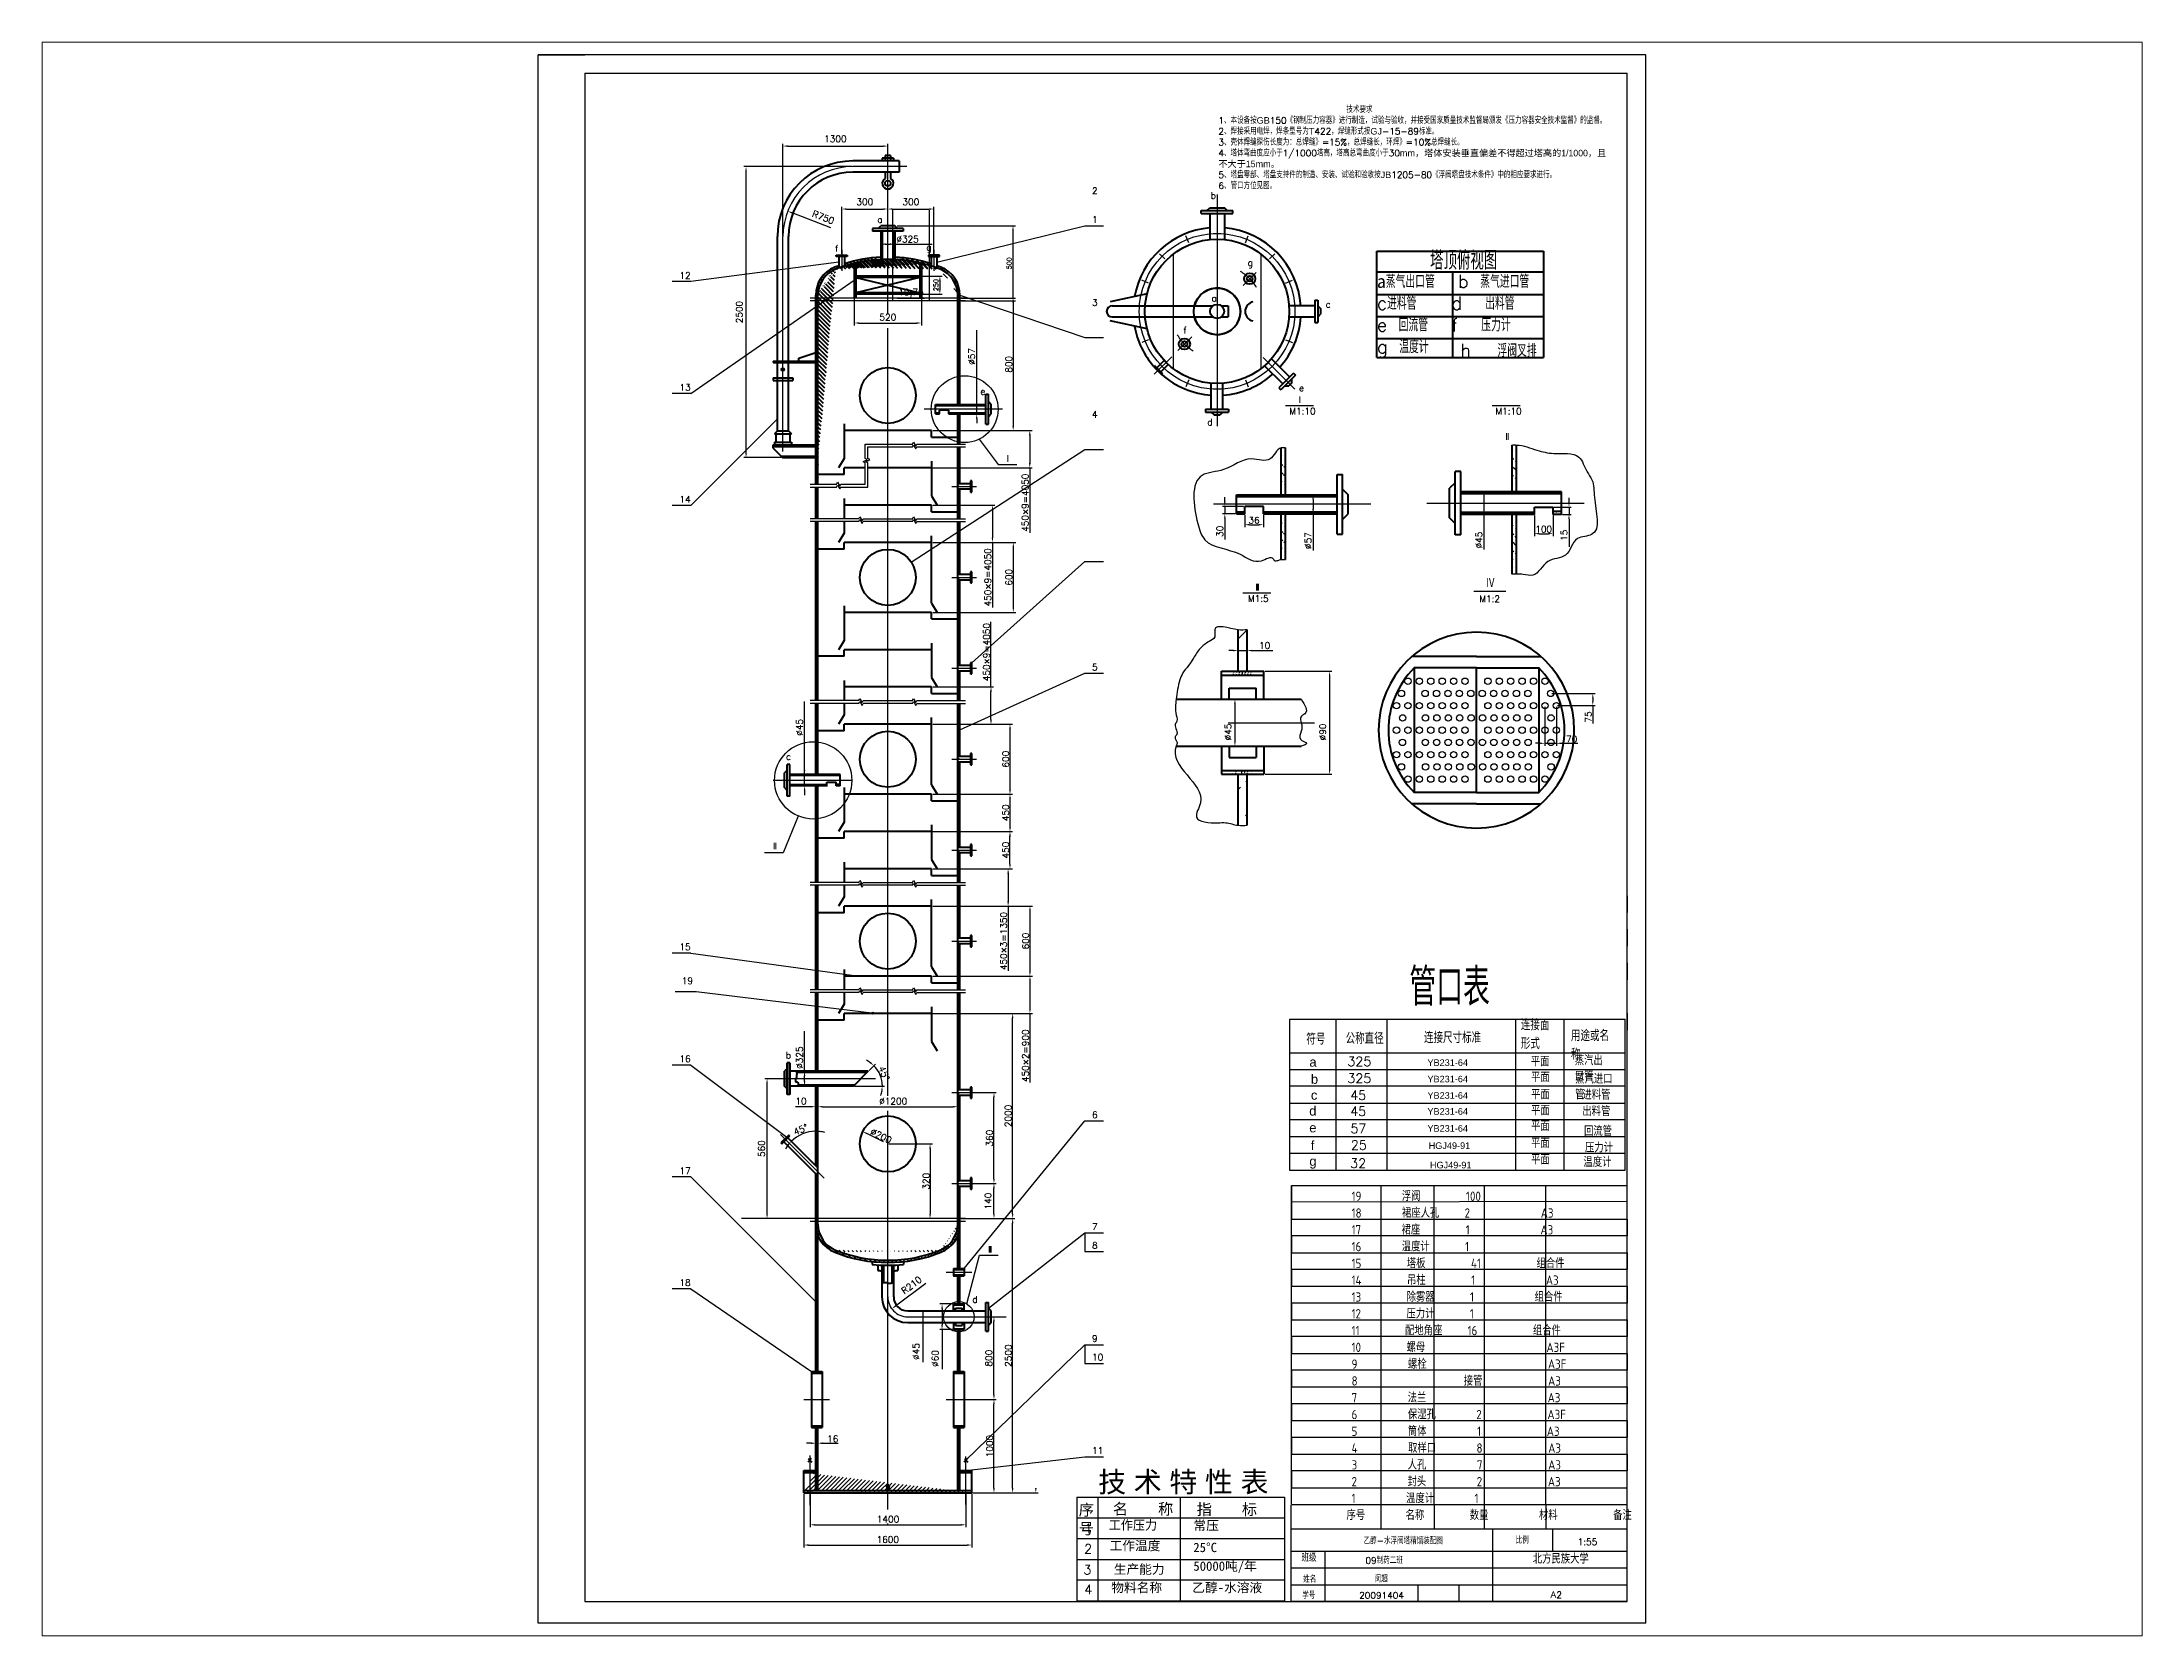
# Paper-space layout '布局1' of a CAD drawing. Header units: millimetres. Extents: x 26 to 231, y 20 to 176.
# The model-space entities are those that its viewports show. They can reach past a viewport. Long polylines and large blocks are cut down to what shows.
import ezdxf

# ---------------------------------------------------------------- set-up
doc = ezdxf.new("R2010")
doc.units = ezdxf.units.MM
for name, pattern in [('CENTER2', [28.575, 19.05, -3.175, 3.175, -3.175]), ('DASHED2', [9.525, 6.35, -3.175]), ('EB_DASHDOT', [39, 30, -3, 3, -3])]:
    doc.linetypes.add(name, pattern=pattern)
for name, color, linetype, lineweight in [('CAXA0', 5, 'Continuous', 70), ('CAXA1', 1, 'EB_DASHDOT', 25), ('CAXA3', 7, 'Continuous', 25), ('图层1', 1, 'Continuous', 53), ('图层2', 2, 'Continuous', 30), ('图层3', 3, 'Continuous', 25), ('图层5', 5, 'CENTER2', 30), ('图层6', 6, 'Continuous', 30), ('图层7', 7, 'Continuous', 25), ('图层8', 54, 'DASHED2', 30), ('图层9', 181, 'Continuous', 30), ('引出线(粗)9', 7, 'Continuous', 30), ('轮廓线5', 3, 'Continuous', 30)]:
    doc.layers.add(name, color=color, linetype=linetype, lineweight=lineweight)
doc.layers.add('图层11', color=181, linetype='Continuous')
doc.styles.get("Standard").update_dxf_attribs({"font": 'txt.shx', "height": 3.5, "bigfont": 'gbcbig.shx'})
doc.styles.add('工程字', font='gbenor.shx', dxfattribs={"bigfont": 'gbcbig.shx'})
doc.styles.add('样式 1', font='', dxfattribs={"height": 5})
doc.styles.get('样式 1').set_extended_font_data('SimSun')
doc.dimstyles.new('ISO-25', dxfattribs={"dimtxt": 2.5, "dimasz": 2.5, "dimexe": 1.25, "dimexo": 0.625, "dimtad": 1, "dimtxsty": 'Standard', "dimcen": 2.5, "dimadec": 0, "dimazin": 0, "dimtfac": 1, "dimtmove": 0, "dimatfit": 3, "dimfxl": 0, "dimarcsym": 0})
pattern_1 = [(255, (0, 0), (3.066814, -0.82175), []), (255, (0.7938, -1.3748), (3.066814, -0.82175), [])]
pattern_2 = [(135, (-51.5858, -701.9202), (-2.245064, -2.245064), [])]
pattern_3 = [(240, (-51.586, -701.92), (4.124446, -2.38125), []), (240, (-54.8387, -702.7918), (4.124446, -2.38125), [0, -4.7625])]
pattern_4 = [(135, (224.7488, -303.439), (-2.245064, -2.245064), [])]
pattern_5 = [(240, (224.7488, -303.439), (4.124446, -2.38125), []), (240, (221.496, -304.3107), (4.124446, -2.38125), [0, -4.7625])]
pattern_6 = [(75, (-524.6257, -174.5787), (-2.8977775, 0.776457), []), (75, (-522.794, -173.5212), (-2.8977775, 0.776457), [3, -1.5])]

psp = doc.layouts.new('布局1')

msp = doc.modelspace()

# ---------------------------------------------------------------- texts
at = {"color": 3, "attachment_point": 1}
for s, insert, char_height, width in [('                      技术要求\\P1、本设备按{\\fArial|b0|i0|c0|p32;GB}150《钢制压力容器》进行制造，试验与验收，并接受国家质量技术监督局颁发《压力容器安全技术监督》的监督。\\P2、焊接采用电焊，焊条型号为{\\fArial|b0|i0|c0|p32;T}422，焊缝形式按{\\fArial|b0|i0|c0|p32;GJ}-15-89标准。\\P3、壳体焊缝探伤长度为：总焊缝》=15%，总焊缝长，环焊》=10%总焊缝长。\\P4、塔体弯曲度应小于1/1000塔高，塔高总弯曲度小于30{\\fArial|b0|i0|c0|p32;mm\\fSystem|b0|i0|c134|p32;，塔体安装垂直偏差不得超过塔高的1/1000，且不大于15\\fArial|b0|i0|c0|p32;mm\\fSystem|b0|i0|c134|p32;。\\P}5、塔盘零部、塔盘支持件的制造、安装、试验和验收按{\\fArial|b0|i0|c0|p32;JB}1205-80《浮阀塔盘技术条件》中的相应要求进行。\\P6、管口方位见图。', (364.805, 813.351), 3.5, 211.17308), ('管口表', (467.194, 351.135), 20, 203.82965), ('符号', (411.939, 316.299), 6, 14.37142), ('公称直径', (433.045, 316.644), 6, 21.42215), ('连接尺寸标准', (475.083, 317.07), 6, 51.17488), ('连接面形式', (527, 323.937), 6, 17.26381), ('用途或名称', (553.885, 318.123), 6, 24.04603), ('蒸汽出口管', (555.942, 304.239), 5, 19.8765), ('{\\fArial|b0|i0|c0|p32;a}', (413.594, 303.427), 5, 10.7614), ('{\\fArial|b0|i0|c0|p32;b}', (414.395, 294.241), 5, 5.83434), ('325', (433.957, 303.741), 5, 30.52274), ('325', (433.957, 294.741), 5, 30.52274), ('{\\fArial|b0|i0|c0|p32;YB231-64}', (476.914, 302.353), 3.5, 53.28365), ('{\\fArial|b0|i0|c0|p32;YB231-64}', (476.914, 293.557), 3.5, 53.28365), ('平面', (532.324, 303.705), 5, 54.63438), ('平面', (532.488, 295.236), 5, 54.63438), ('蒸汽进口管', (556.146, 294.332), 5, 20.05397), ('{\\fArial|b0|i0|c0|p32;c}', (414.389, 285.711), 5, 3.27304), ('{\\fArial|b0|i0|c0|p32;YB231-64}', (476.914, 284.762), 3.5, 53.28365), ('平面', (532.488, 285.989), 5, 54.63438), ('进料管', (560.006, 285.814), 5, 23.07094), ('{\\fArial|b0|i0|c0|p32;YB231-64}', (476.914, 276.191), 3.5, 53.28365), ('平面', (532.488, 277.419), 5, 54.63438), ('出料管', (560, 276.953), 5, 18.63422), ('57', (435.608, 267.799), 5, 31.51305), ('{\\fArial|b0|i0|c0|p32;YB231-64}', (476.914, 267.098), 3.5, 53.28365), ('平面', (532.488, 269.075), 5, 54.63438), ('平面', (532.488, 259.828), 5, 54.63438), ('回流管', (560.887, 266.347), 5, 20.94131), ('{\\fArial|b0|i0|c0|p32;g}', (413.577, 250.285), 5, 11.84988), ('32', (435.459, 249.15), 5, 15.09642), ('25', (435.844, 258.915), 5, 32.83347), ('{\\fArial|b0|i0|c0|p32;HGJ49-91}', (477.571, 257.851), 3.5, 57.4946), ('平面', (532.488, 251.032), 5, 54.63438), ('温度计', (560.577, 249.742), 5, 21.89072), ('压力计', (561.424, 257.484), 5, 21.11878), ('{\\fArial|b0|i0|c0|p32;HGJ49-91}', (478.245, 247.44), 3.5, 57.4946), ('乙醇-水浮阀塔精馏装配图', (442.712, 45.978), 3.5, 78.63197), ('比例', (524.224, 46.279), 3.5, 23.525), ('1:55', (557.493, 45.452), 3.5, 20.35817), ('班级', (409.393, 37.078), 4, 12.60663), ('09制药二班', (443.688, 35.465), 3.5, 25.10842), ('北方民族大学', (533.413, 37.044), 5, 169.89799), ('姓名', (410.267, 25.379), 3.5, 11.06493), ('闵超', (448.643, 25.549), 3.5, 43.20457), ('学号', (409.799, 16.698), 3.5, 10.85769), ('20091404', (440.308, 16.739), 3.5, 33.25169), ('{\\fArial|b0|i0|c0|p32;A}2', (542.801, 17.066), 3.5, 39.35913)]:
    msp.add_mtext(s, dxfattribs=dict(at, insert=insert, char_height=char_height, width=width))
at = {"color": 3, "char_height": 5, "attachment_point": 1}
for s, insert in [('45', (435.472, 285.605)), ('{\\fArial|b0|i0|c0|p32;d}', (413.505, 277.229)), ('45', (435.472, 277.032)), ('{\\fArial|b0|i0|c0|p32;e}', (413.512, 268.215)), ('{\\fArial|b0|i0|c0|p32;f}', (414.349, 258.738))]:
    msp.add_mtext(s, dxfattribs=dict(at, insert=insert))
at = {"color": 3, "linetype": 'ByBlock', "insert": (433.509, 231.481), "char_height": 5, "width": 180, "attachment_point": 1, "line_spacing_factor": 1.08, "style": '工程字'}
msp.add_mtext(' 19        浮阀         100\\P 18        裙座人孔     2              A3\\P 17        裙座         1              A3\\P 16        温度计       1      \\P 15         塔板         41           组合件\\P 14         吊柱         1              A3\\P 13         除雾器       1            组合件\\P 12         压力计       1     \\P\\pi-10,l10; 11         配地角座     16           组合件\\P\\pi0,l0; 10         螺母                        A3F\\P 9          螺栓                        A3F\\P 8                     接管             A3\\P 7          法兰                        A3\\P 6          保湿孔        2             A3F\\P 5          筒体          1             A3\\P 4          取样口        8             A3\\P 3          人孔          7             A3\\P 2          封头          2             A3\\P 1          温度计        1    \\P序号        名称         数量          材料           备注', dxfattribs=at)
at = {"layer": '图层1', "attachment_point": 1}
for s, insert, char_height, width in [('{\\C172;塔顶俯视图}', (478.327, 735.709), 10, 43.82101), ('{\\Ftxt|c0;\\C172;a\\Ftxt,gbcbig|c134;蒸气出口管  b 蒸气进口管\\Pc进料管   d  出料管\\Pe 回流管  f  压力计\\Pg 温度计}', (449.825, 722.944), 7, 103.67747)]:
    msp.add_mtext(s, dxfattribs=dict(at, insert=insert, char_height=char_height, width=width))
at = {"layer": '图层11', "insert": (77.035, 346.228), "char_height": 3.5, "width": 7.71458, "attachment_point": 1}
msp.add_mtext('19', dxfattribs=at)
at = {"layer": '图层2'}
for s, rotation, p in [('∅325', 359.924191, (192.082, 740.382)), ('∅57', 89.924191, (234.216, 674.683)), ('∅57', 89.924191, (414.618, 575.972)), ('∅45', 89.924191, (506.263, 576.216)), ('∅45', 89.924191, (141.89, 475.897)), ('∅45', 89.924191, (371.684, 473.394)), ('∅90', 89.924191, (422.473, 473.394)), ('∅325', 89.924191, (141.89, 297.259)), ('∅1200', 359.924191, (182.867, 278.172)), ('∅200', 333.607237, (177.744, 262.409)), ('∅45', 89.924191, (204.373, 141.196)), ('∅60', 89.924191, (214.611, 137.446))]:
    msp.add_text(s, height=3.5, rotation=rotation, dxfattribs=at).set_placement(p)
at = {"layer": '图层2', "char_height": 3.5, "attachment_point": 5}
for s, insert in [('1300', (159.375, 795.832)), ('300', (175.125, 762.082)), ('300', (199.875, 762.082)), ('520', (187.5, 700.262)), ('36', (383.914, 591.369)), ('100', (539.249, 586.569)), ('10', (389.591, 524.199)), ('10', (140.883, 279.897)), ('1400', (187.589, 55.801)), ('1600', (187.5, 44.927))]:
    msp.add_mtext(s, dxfattribs=dict(at, insert=insert))
at = {"layer": '图层2', "attachment_point": 5}
for s, insert, char_height, rotation in [('R750', (152.897, 753.791), 3.5, 338.712019), ('500', (252.557, 729.162), 2.5, 90), ('250', (213.324, 717.449), 2.5, 90), ('2500', (107.833, 703), 3.5, 90), ('30', (365.573, 585.463), 3.5, 90), ('15', (550.164, 583.35), 3.5, 90), ('2000', (252.054, 272.005), 3.5, 90), ('360', (242.04, 260.126), 3.5, 90), ('560', (119.785, 254.504), 3.5, 90), ('320', (208.015, 237.004), 3.5, 90), ('140', (241.242, 226.378), 3.5, 90), ('R210', (200.178, 181.312), 3.5, 36.860297), ('2500', (252.124, 143.502), 3.5, 90), ('800', (241.621, 142.175), 3.5, 90), ('1000', (242.097, 95), 3.5, 90)]:
    msp.add_mtext(s, dxfattribs=dict(at, insert=insert, char_height=char_height, rotation=rotation))
at = {"layer": '图层5', "char_height": 7}
for s, insert, width, attachment_point in [('h', (494.492, 685.948), 6.43118, 1), ('浮阀叉排', (524.961, 682.342), 24.91057, 5)]:
    msp.add_mtext(s, dxfattribs=dict(at, insert=insert, width=width, attachment_point=attachment_point))
at = {"layer": '图层6'}
for p in [(407.937, 654.255), (407.937, 654.255), (407.937, 654.255), (518.664, 634.555), (518.664, 634.555), (519.664, 634.555), (519.664, 634.555), (384.65, 553.787), (385.15, 553.787), (385.65, 553.787)]:
    msp.add_text('I', height=3.5, dxfattribs=at).set_placement(p)
for s, insert, char_height, width, attachment_point in [('M1:10', (402.817, 651.647), 3.5, 10.36331, 1), ('M1:10', (513.38, 651.647), 3.5, 10.36331, 1), ('Ⅳ', (510.629, 560.164), 5, 9.66199, 2), ('M1:5', (380.652, 551.168), 3.5, 10.36331, 1), ('M1:2', (510.278, 551.051), 3.5, 10.36331, 2)]:
    msp.add_mtext(s, dxfattribs=dict(at, insert=insert, char_height=char_height, width=width, attachment_point=attachment_point))
at = {"layer": '图层9'}
for p in [(251.32, 622.72), (251.32, 622.72), (251.32, 622.72), (125.865, 414.986), (125.865, 414.986), (126.865, 414.986), (126.865, 414.986), (241.304, 198.79), (241.804, 198.79), (242.304, 198.79)]:
    msp.add_text('I', height=3.5, dxfattribs=at).set_placement(p)
at = {"layer": '图层9', "char_height": 3.5, "attachment_point": 1}
for s, insert, width in [('2', (297, 769.819), 2.68784), ('b', (360.67, 767.259), 2.20926), ('a', (181.844, 754.353), 2.76387), ('1', (297, 754.392), 2.68784), ('f', (159.22, 738.942), 8.62111), ('g', (208.135, 739.431), 5.81852), ('12', (75.771, 724.392), 2.68784), ('g', (380.523, 731.207), 3.94403), ('3', (297, 709.819), 2.68784), ('a', (361.104, 712.144), 1.80827), ('c', (422.278, 708.873), 5.25172), ('f', (345.98, 695.018), 3.95847), ('13', (75.771, 664.392), 2.68784), ('e', (237.144, 662.219), 8.1855), ('e', (407.988, 664.027), 2.96081), ('4', (297, 649.819), 2.68784), ('d', (358.831, 645.762), 3.46409), ('14', (75.771, 604.392), 2.68784), ('5', (297, 514.392), 2.68784), ('c', (132.909, 466.384), 3.92391), ('15', (75.771, 364.392), 2.68784), ('16', (75.771, 304.392), 2.68784), ('b', (132.807, 306.327), 3.72244), ('6', (297, 274.392), 2.68784), ('17', (75.771, 244.392), 2.68784), ('7', (297, 214.392), 2.68784), ('8', (297, 204.392), 2.68784), ('18', (75.771, 184.392), 2.68784), ('d', (232.83, 175.409), 4.2801), ('9', (297, 154.392), 2.68784), ('10', (297, 144.392), 2.68784), ('11', (297, 94.392), 2.68784)]:
    msp.add_mtext(s, dxfattribs=dict(at, insert=insert, width=width))
at = {"layer": '引出线(粗)9', "color": 3, "lineweight": 70, "insert": (322.311, 28.718), "char_height": 5, "width": 44.51245, "attachment_point": 5, "style": '样式 1'}
msp.add_mtext('生产能力', dxfattribs=at)
at = {"layer": '轮廓线5', "color": 3}
for s, p in [('1', (292.956, 48.3)), ('2', (292.762, 37.38)), ('3', (292.375, 26.248)), ('4', (292.956, 15.569))]:
    msp.add_text(s, height=5, dxfattribs=at).set_placement(p)
at = {"layer": '轮廓线5', "color": 3, "attachment_point": 1}
for s, insert, char_height, width in [('{\\fU+FFCBￎￌ￥|b0|i0|c134|p2;技 术 特 性 表}', (300.292, 81.284), 11, 214.75556), ('\\fￋￎￌ￥|b0|i0|c134|p2;序号', (289.855, 63.835), 6, 9.69274), ('\\fￋￎￌ￥|b0|i0|c134|p2;名\\Ftxt.shx|c134;   \\fￋￎￌ￥|b0|i0|c134|p2;称', (308.174, 64.308), 6, 35.76608), ('\\fￋￎￌ￥|b0|i0|c134|p2;指\\Ftxt.shx|c134;   \\fￋￎￌ￥|b0|i0|c134|p2;标', (353.129, 64.092), 6, 34.40912), ('{\\fSimSun|b0|i0|c134|p2;常压}', (351.401, 54.957), 5, 44.9237), ('{\\fSimSun|b0|i0|c134|p2; 工作温度}', (303.001, 44.098), 5, 41.45378), ('{\\fSimSun|b0|i0|c134|p2;50000吨/年}', (351.36, 33.17), 5, 57.4041), ('{\\fSimSun|b0|i0|c134|p2;25%%DC}', (351.328, 43.174), 5, 22.89308), ('{\\fSimSun|b0|i0|c134|p2; 物料名称}', (303.926, 21.692), 5, 36.074), ('{\\fSimSun|b0|i0|c134|p2;乙醇-水溶液}', (350.775, 21.692), 5, 55.57831)]:
    msp.add_mtext(s, dxfattribs=dict(at, insert=insert, char_height=char_height, width=width))
at = {"layer": '轮廓线5', "color": 3, "lineweight": 5, "insert": (302.539, 55.188), "char_height": 5, "width": 41.39257, "attachment_point": 1}
msp.add_mtext('{\\fTxt|b0|i0|c134|p2; 工作压力}', dxfattribs=at)

# ---------------------------------------------------------------- blocks, each defined once
blk = doc.blocks.new('*D1')
at = {"layer": 'Defpoints', "color": 0}
for p in [(148.8, 288), (133.9, 260.2), (144, 263.2), (148.8, 245.3), (150, 244.1)]:
    blk.add_point(p, dxfattribs=at)
at = {"layer": '图层2', "color": 0, "lineweight": -2}
for start, end in [(90, 135), (74.5209, 82.2605), (142.7395, 150.4791)]:
    blk.add_arc((148.8, 245.3), 18.5, start, end, dxfattribs=at)
at = {"layer": '图层2', "color": 0}
for points in [[(151.3, 263.3), (151.3, 264.1), (148.8, 263.8)], [(133.7, 256.8), (134.4, 256.3), (135.7, 258.4)]]:
    blk.add_solid(points, dxfattribs=at)
at = {"layer": '图层2', "color": 0, "insert": (140.8, 264.7), "char_height": 3.5, "attachment_point": 5, "rotation": 22.5}
blk.add_mtext('45°', dxfattribs=at)
blk = doc.blocks.new('*D3')
at = {"layer": 'Defpoints', "color": 0}
for p in [(148.8, 96.6), (150, 96.6), (150, 96.6)]:
    blk.add_point(p, dxfattribs=at)
at = {"layer": '图层2', "color": 0, "lineweight": -2}
for p, q in [((146.3, 96.6), (143.8, 96.6)), ((148.8, 97.2), (148.8, 97.8)), ((148.8, 96.6), (150, 96.6)), ((150, 97.2), (150, 97.8)), ((152.5, 96.6), (160.9, 96.6))]:
    blk.add_line(p, q, dxfattribs=at)
at = {"layer": '图层2', "color": 0}
for points in [[(146.3, 97), (146.3, 96.1), (148.8, 96.6)], [(152.5, 97), (152.5, 96.1), (150, 96.6)]]:
    blk.add_solid(points, dxfattribs=at)
at = {"layer": '图层2', "color": 0, "insert": (158, 98.9), "char_height": 3.5, "attachment_point": 5}
blk.add_mtext('16', dxfattribs=at)
blk = doc.blocks.new('*D7')
at = {"layer": 'Defpoints', "color": 0}
for p in [(177, 296), (135, 288), (169.1, 288), (169.1, 288), (184, 292)]:
    blk.add_point(p, dxfattribs=at)
at = {"layer": '图层2', "color": 0, "lineweight": -2}
for p, q in [((177.4, 296.4), (180.9, 299.8)), ((169.7, 288), (185.8, 288))]:
    blk.add_line(p, q, dxfattribs=at)
for start, end in [(54.272, 63.544), (0, 45), (341.456, 350.728)]:
    blk.add_arc((169.1, 288), 15.5, start, end, dxfattribs=at)
at = {"layer": '图层2', "color": 0}
for points in [[(178.4, 300.9), (177.8, 300.3), (180, 299)], [(183.9, 285.6), (184.7, 285.5), (184.5, 288)]]:
    blk.add_solid(points, dxfattribs=at)
at = {"layer": '图层2', "color": 0, "insert": (185.5, 294.9), "char_height": 3.5, "attachment_point": 5, "rotation": 292.5}
blk.add_mtext('45°', dxfattribs=at)
blk = doc.blocks.new('*D8')
at = {"layer": 'Defpoints', "color": 0}
for p in [(190, 758.2), (209.7, 758.2), (209.7, 710.5)]:
    blk.add_point(p, dxfattribs=at)
at = {"layer": '图层2', "color": 0, "lineweight": -2}
for p, q in [((190, 757.6), (190, 709.2)), ((209.7, 757.6), (209.7, 709.2)), ((192.5, 710.5), (207.2, 710.5))]:
    blk.add_line(p, q, dxfattribs=at)
at = {"layer": '图层2', "color": 0}
for points in [[(192.5, 710.9), (192.5, 710.1), (190, 710.5)], [(207.2, 710.9), (207.2, 710.1), (209.7, 710.5)]]:
    blk.add_solid(points, dxfattribs=at)
at = {"layer": '图层2', "color": 0, "insert": (199.9, 713.2), "char_height": 3.5, "attachment_point": 5}
blk.add_mtext('19,75', dxfattribs=at)
blk = doc.blocks.new('*D9')
at = {"layer": 'Defpoints', "color": 0}
for p in [(211, 347), (211, 327), (263.7, 327)]:
    blk.add_point(p, dxfattribs=at)
at = {"layer": '图层2', "color": 0, "lineweight": -2}
for p, q in [((211.6, 347), (265, 347)), ((263.7, 344.5), (263.7, 329.5)), ((211.6, 327), (265, 327)), ((263.7, 327), (263.7, 289.9))]:
    blk.add_line(p, q, dxfattribs=at)
at = {"layer": '图层2', "color": 0}
for points in [[(263.3, 344.5), (264.2, 344.5), (263.7, 347)], [(263.3, 329.5), (264.2, 329.5), (263.7, 327)]]:
    blk.add_solid(points, dxfattribs=at)
at = {"layer": '图层2', "color": 0, "insert": (261.3, 304.3), "char_height": 3.5, "attachment_point": 5, "rotation": 90}
blk.add_mtext('450×2=900', dxfattribs=at)
blk = doc.blocks.new('*D10')
at = {"layer": 'Defpoints', "color": 0}
for p in [(211, 384.5), (211.6, 347), (263.7, 347)]:
    blk.add_point(p, dxfattribs=at)
at = {"layer": '图层2', "color": 0, "lineweight": -2}
for p, q in [((211.6, 384.5), (265, 384.5)), ((263.7, 382), (263.7, 349.5)), ((212.3, 347), (265, 347))]:
    blk.add_line(p, q, dxfattribs=at)
at = {"layer": '图层2', "color": 0}
for points in [[(263.3, 382), (264.2, 382), (263.7, 384.5)], [(263.3, 349.5), (264.2, 349.5), (263.7, 347)]]:
    blk.add_solid(points, dxfattribs=at)
at = {"layer": '图层2', "color": 0, "insert": (261.4, 365.8), "char_height": 3.5, "attachment_point": 5, "rotation": 90}
blk.add_mtext('600', dxfattribs=at)
blk = doc.blocks.new('*D11')
at = {"layer": 'Defpoints', "color": 0}
for p in [(211, 404.5), (211, 384.5), (252, 384.5)]:
    blk.add_point(p, dxfattribs=at)
at = {"layer": '图层2', "color": 0, "lineweight": -2}
for p, q in [((211.6, 404.5), (253.3, 404.5)), ((252, 402), (252, 387)), ((211.6, 384.5), (253.3, 384.5)), ((252, 384.5), (252, 349.9))]:
    blk.add_line(p, q, dxfattribs=at)
at = {"layer": '图层2', "color": 0}
for points in [[(251.6, 402), (252.5, 402), (252, 404.5)], [(251.6, 387), (252.5, 387), (252, 384.5)]]:
    blk.add_solid(points, dxfattribs=at)
at = {"layer": '图层2', "color": 0, "insert": (249.6, 365.8), "char_height": 3.5, "attachment_point": 5, "rotation": 90}
blk.add_mtext('450×3=1350', dxfattribs=at)
blk = doc.blocks.new('*D12')
at = {"layer": 'Defpoints', "color": 0}
for p in [(211, 424.5), (253, 424.5), (211, 404.5)]:
    blk.add_point(p, dxfattribs=at)
at = {"layer": '图层2', "color": 0, "lineweight": -2}
for p, q in [((211.6, 424.5), (254.3, 424.5)), ((253, 407), (253, 422)), ((211.6, 404.5), (254.3, 404.5))]:
    blk.add_line(p, q, dxfattribs=at)
at = {"layer": '图层2', "color": 0}
for points in [[(252.6, 422), (253.5, 422), (253, 424.5)], [(252.6, 407), (253.5, 407), (253, 404.5)]]:
    blk.add_solid(points, dxfattribs=at)
at = {"layer": '图层2', "color": 0, "insert": (250.7, 414.5), "char_height": 3.5, "attachment_point": 5, "rotation": 90}
blk.add_mtext('450', dxfattribs=at)
blk = doc.blocks.new('*D13')
at = {"layer": 'Defpoints', "color": 0}
for p in [(211, 444.5), (211, 424.5), (253, 424.5)]:
    blk.add_point(p, dxfattribs=at)
at = {"layer": '图层2', "color": 0, "lineweight": -2}
for p, q in [((211.6, 444.5), (254.3, 444.5)), ((253, 442), (253, 427)), ((211.6, 424.5), (254.3, 424.5))]:
    blk.add_line(p, q, dxfattribs=at)
at = {"layer": '图层2', "color": 0}
for points in [[(252.6, 442), (253.5, 442), (253, 444.5)], [(252.6, 427), (253.5, 427), (253, 424.5)]]:
    blk.add_solid(points, dxfattribs=at)
at = {"layer": '图层2', "color": 0, "insert": (250.7, 434.5), "char_height": 3.5, "attachment_point": 5, "rotation": 90}
blk.add_mtext('450', dxfattribs=at)
blk = doc.blocks.new('*D14')
at = {"layer": 'Defpoints', "color": 0}
for p in [(211, 482), (211, 444.5), (253, 444.5)]:
    blk.add_point(p, dxfattribs=at)
at = {"layer": '图层2', "color": 0, "lineweight": -2}
for p, q in [((211.6, 482), (254.3, 482)), ((253, 479.5), (253, 447)), ((211.6, 444.5), (254.3, 444.5))]:
    blk.add_line(p, q, dxfattribs=at)
at = {"layer": '图层2', "color": 0}
for points in [[(252.6, 479.5), (253.5, 479.5), (253, 482)], [(252.6, 447), (253.5, 447), (253, 444.5)]]:
    blk.add_solid(points, dxfattribs=at)
at = {"layer": '图层2', "color": 0, "insert": (250.7, 463.3), "char_height": 3.5, "attachment_point": 5, "rotation": 90}
blk.add_mtext('600', dxfattribs=at)
blk = doc.blocks.new('*D15')
at = {"layer": 'Defpoints', "color": 0}
for p in [(211, 502), (242.8, 502), (211, 482)]:
    blk.add_point(p, dxfattribs=at)
at = {"layer": '图层2', "color": 0, "lineweight": -2}
for p, q in [((242.8, 502), (242.8, 536.9)), ((211.6, 502), (244.1, 502)), ((242.8, 484.5), (242.8, 499.5)), ((211.6, 482), (244.1, 482))]:
    blk.add_line(p, q, dxfattribs=at)
at = {"layer": '图层2', "color": 0}
for points in [[(242.4, 499.5), (243.3, 499.5), (242.8, 502)], [(242.4, 484.5), (243.3, 484.5), (242.8, 482)]]:
    blk.add_solid(points, dxfattribs=at)
at = {"layer": '图层2', "color": 0, "insert": (240.4, 520.7), "char_height": 3.5, "attachment_point": 5, "rotation": 90}
blk.add_mtext('450×9=4050', dxfattribs=at)
blk = doc.blocks.new('*D16')
at = {"layer": 'Defpoints', "color": 0}
for p in [(211, 579.5), (211, 542), (254.8, 542)]:
    blk.add_point(p, dxfattribs=at)
at = {"layer": '图层2', "color": 0, "lineweight": -2}
for p, q in [((211.6, 579.5), (256.1, 579.5)), ((254.8, 577), (254.8, 544.5)), ((211.6, 542), (256.1, 542))]:
    blk.add_line(p, q, dxfattribs=at)
at = {"layer": '图层2', "color": 0}
for points in [[(254.4, 577), (255.2, 577), (254.8, 579.5)], [(254.4, 544.5), (255.2, 544.5), (254.8, 542)]]:
    blk.add_solid(points, dxfattribs=at)
at = {"layer": '图层2', "color": 0, "insert": (252.4, 560.8), "char_height": 3.5, "attachment_point": 5, "rotation": 90}
blk.add_mtext('600', dxfattribs=at)
blk = doc.blocks.new('*D17')
at = {"layer": 'Defpoints', "color": 0}
for p in [(211, 599.5), (211.6, 579.5), (243.6, 579.5)]:
    blk.add_point(p, dxfattribs=at)
at = {"layer": '图层2', "color": 0, "lineweight": -2}
for p, q in [((211.6, 599.5), (244.8, 599.5)), ((243.6, 597), (243.6, 582)), ((212.3, 579.5), (244.8, 579.5)), ((243.6, 579.5), (243.6, 544.6))]:
    blk.add_line(p, q, dxfattribs=at)
at = {"layer": '图层2', "color": 0}
for points in [[(243.2, 597), (244, 597), (243.6, 599.5)], [(243.2, 582), (244, 582), (243.6, 579.5)]]:
    blk.add_solid(points, dxfattribs=at)
at = {"layer": '图层2', "color": 0, "insert": (241.1, 560.8), "char_height": 3.5, "attachment_point": 5, "rotation": 90}
blk.add_mtext('450×9=4050', dxfattribs=at)
blk = doc.blocks.new('*D18')
at = {"layer": 'Defpoints', "color": 0}
for p in [(211, 639.5), (211, 619.5), (263.6, 619.5)]:
    blk.add_point(p, dxfattribs=at)
at = {"layer": '图层2', "color": 0, "lineweight": -2}
for p, q in [((211.6, 639.5), (264.9, 639.5)), ((263.6, 637), (263.6, 622)), ((211.6, 619.5), (264.9, 619.5)), ((263.6, 619.5), (263.6, 584.6))]:
    blk.add_line(p, q, dxfattribs=at)
at = {"layer": '图层2', "color": 0}
for points in [[(263.2, 637), (264.1, 637), (263.6, 639.5)], [(263.2, 622), (264.1, 622), (263.6, 619.5)]]:
    blk.add_solid(points, dxfattribs=at)
at = {"layer": '图层2', "color": 0, "insert": (261.2, 600.8), "char_height": 3.5, "attachment_point": 5, "rotation": 90}
blk.add_mtext('450×9=4050', dxfattribs=at)
blk = doc.blocks.new('*D19')
at = {"layer": 'Defpoints', "color": 0}
for p in [(226.2, 710.5), (211, 639.5), (254.7, 639.5)]:
    blk.add_point(p, dxfattribs=at)
at = {"layer": '图层2', "color": 0, "lineweight": -2}
for p, q in [((226.8, 710.5), (256, 710.5)), ((254.7, 708), (254.7, 642)), ((211.6, 639.5), (256, 639.5))]:
    blk.add_line(p, q, dxfattribs=at)
at = {"layer": '图层2', "color": 0}
for points in [[(254.3, 708), (255.2, 708), (254.7, 710.5)], [(254.3, 642), (255.2, 642), (254.7, 639.5)]]:
    blk.add_solid(points, dxfattribs=at)
at = {"layer": '图层2', "color": 0, "insert": (252.4, 675), "char_height": 3.5, "attachment_point": 5, "rotation": 90}
blk.add_mtext('800', dxfattribs=at)
blk = doc.blocks.new('*D21')
at = {"color": 0, "lineweight": -2}
for p, q in [((543.7, 498.5), (566.9, 498.5)), ((565.6, 496), (565.6, 494.5)), ((546.7, 492), (566.9, 492)), ((565.6, 492), (565.6, 482.4))]:
    blk.add_line(p, q, dxfattribs=at)
at = {"color": 0}
for points in [[(565.2, 496), (566, 496), (565.6, 498.5)], [(565.2, 494.5), (566, 494.5), (565.6, 492)]]:
    blk.add_solid(points, dxfattribs=at)
at = {"layer": 'Defpoints', "color": 0}
for p in [(543, 498.5), (546.1, 492), (565.6, 492)]:
    blk.add_point(p, dxfattribs=at)
at = {"color": 0, "insert": (563.2, 485.9), "char_height": 3.5, "attachment_point": 5, "rotation": 90}
blk.add_mtext('75', dxfattribs=at)
blk = doc.blocks.new('*D22')
at = {"color": 0, "lineweight": -2}
for p, q in [((539.9, 491.4), (539.9, 470.5)), ((546.1, 491.4), (546.1, 470.5)), ((537.4, 471.8), (534.9, 471.8)), ((539.9, 471.8), (546.1, 471.8)), ((548.6, 471.8), (557.6, 471.8))]:
    blk.add_line(p, q, dxfattribs=at)
at = {"color": 0}
for points in [[(537.4, 472.2), (537.4, 471.4), (539.9, 471.8)], [(548.6, 472.2), (548.6, 471.4), (546.1, 471.8)]]:
    blk.add_solid(points, dxfattribs=at)
at = {"layer": 'Defpoints', "color": 0}
for p in [(539.9, 492), (546.1, 492), (546.1, 471.8)]:
    blk.add_point(p, dxfattribs=at)
at = {"color": 0, "insert": (554.3, 474.1), "char_height": 3.5, "attachment_point": 5}
blk.add_mtext('70', dxfattribs=at)

# ---------------------------------------------------------------- dimensions: what is measured, and where the dimension line sits
dim = msp.add_linear_dim(base=(565.621, 491.976), p1=(543.032, 498.539), p2=(546.063, 491.976), angle=90, text='75', dimstyle='ISO-25')
dim.commit()
dim.dimension.update_dxf_attribs({"geometry": '*D21', "text_midpoint": (563.246, 485.935)})
dim = msp.add_linear_dim(base=(546.063, 471.773), p1=(539.938, 491.976), p2=(546.063, 491.976), text='70', dimstyle='ISO-25')
dim.commit()
dim.dimension.update_dxf_attribs({"geometry": '*D22', "text_midpoint": (554.313, 474.148)})
at = {"layer": '图层2'}
dim = msp.add_linear_dim(base=(209.75, 710.5), p1=(190, 758.249), p2=(209.75, 758.249), dimstyle='ISO-25', dxfattribs=at)
dim.commit()
dim.dimension.update_dxf_attribs({"geometry": '*D8', "text_midpoint": (199.875, 713.167)})
for base, p1, p2, text, picture, middle in [((254.738, 639.5), (226.2, 710.5), (211.001, 639.5), '800', '*D19', (252.363, 675)), ((263.636, 619.501), (211.001, 639.5), (211.001, 619.501), '450×9=4050', '*D18', (261.165, 600.81)), ((254.81, 542.002), (211.001, 579.502), (211.001, 542.002), '600', '*D16', (252.435, 560.752)), ((253.036, 444.503), (211.001, 482.003), (211.001, 444.503), '600', '*D14', (250.661, 463.253)), ((253.036, 424.504), (211.001, 444.503), (211.001, 424.504), '450', '*D13', (250.661, 434.504)), ((253.036, 424.504), (211.001, 404.504), (211.001, 424.504), '450', '*D12', (250.661, 414.504)), ((263.744, 347.005), (211.001, 384.505), (211.626, 347.005), '600', '*D10', (261.369, 365.755))]:
    dim = msp.add_linear_dim(base=base, p1=p1, p2=p2, angle=90, text=text, dimstyle='ISO-25', dxfattribs=at)
    dim.commit()
    dim.dimension.update_dxf_attribs({"geometry": picture, "text_midpoint": middle})
for base, p1, p2, text, picture, middle in [((243.581, 579.502), (211.001, 599.501), (211.626, 579.502), '450×9=4050', '*D17', (243.581, 560.811)), ((242.847, 502.003), (211.001, 482.003), (211.001, 502.003), '450×9=4050', '*D15', (242.847, 520.694)), ((252.043, 384.505), (211.001, 404.504), (211.001, 384.505), '450×3=1350', '*D11', (252.043, 365.755)), ((263.744, 327.005), (211.001, 347.005), (211.001, 327.005), '450×2=900', '*D9', (263.744, 304.3))]:
    dim = msp.add_linear_dim(base=base, p1=p1, p2=p2, angle=90, text=text, dimstyle='ISO-25', dxfattribs=at)
    dim.commit()
    dim.dimension.update_dxf_attribs({"geometry": picture, "text_midpoint": middle, "dimtype": 160})
dim = msp.add_angular_dim_2l(base=(183.988, 292.032), line1=((177, 295.979), (169.05, 288.029)), line2=((169.05, 288.029), (135, 288.029)), dimstyle='ISO-25', dxfattribs=at)
dim.commit()
dim.dimension.update_dxf_attribs({"geometry": '*D7', "text_midpoint": (185.532, 294.856)})
dim = msp.add_angular_dim_2l(base=(144.006, 263.216), line1=((148.8, 245.325), (148.8, 288.029)), line2=((133.913, 260.212), (150, 244.125)), dimstyle='ISO-25', override={"dimtxt": 3.5}, dxfattribs=at)
dim.commit()
dim.dimension.update_dxf_attribs({"geometry": '*D1', "text_midpoint": (140.766, 264.72)})
dim = msp.add_linear_dim(base=(150, 96.551), p1=(148.8, 96.551), p2=(150, 96.551), text='16', dimstyle='ISO-25', dxfattribs=at)
dim.commit()
dim.dimension.update_dxf_attribs({"geometry": '*D3', "text_midpoint": (157.958, 98.926)})

# ---------------------------------------------------------------- hatches: boundary and pattern name
at = {"layer": '图层1'}
h = msp.add_hatch(dxfattribs=at)
h.set_pattern_fill('ANSI31', color=256, scale=0.5, angle=90, style=0)
h.set_pattern_definition([(135, (191.25, 731.2313), (-1.12253, -1.12253), [])])
edge = h.paths.add_edge_path()
edge.add_arc((187.5, 655.626), 76.899, 72.401409, 87.204831)
edge.add_arc((187.5, 655.626), 75.699, 68.24217, 111.75783)
h = msp.add_hatch(dxfattribs=at)
h.set_pattern_fill('ANSI31', color=256, scale=0.5, angle=90, style=0)
h.set_pattern_definition([(135, (183.75, 731.2313), (-1.12253, -1.12253), [])])
edge = h.paths.add_edge_path()
edge.add_arc((187.5, 655.626), 76.899, 92.795169, 107.598591)
edge.add_arc((187.5, 655.626), 75.699, 68.24217, 111.75783)
h = msp.add_hatch(dxfattribs=at)
h.set_pattern_fill('ANSI31', color=256, scale=0.5, angle=90, style=0)
h.set_pattern_definition([(135, (161.25, 726.6271), (-1.122532, -1.122532), [])])
edge = h.paths.add_edge_path()
edge.add_arc((165, 712), 16.2, 111.75783, 180)
edge.add_arc((165, 712), 15, 111.75783, 180)
edge.add_arc((187.5, 655.626), 76.899, 109.959686, 111.75783)
edge.add_arc((187.5, 655.626), 75.699, 68.24217, 111.75783)
edge.add_line((148.8, 610.691), (148.8, 712))
edge.add_line((150, 610.691), (150, 712))
at = {"layer": '图层2'}
h = msp.add_hatch(dxfattribs=at)
h.set_pattern_fill('ANSI31', color=256, scale=0.5, style=0)
edge = h.paths.add_edge_path()
edge.add_line((169.8, 288.779), (139.437, 288.779))
edge.add_spline(control_points=[(139.437, 288.779), (139.416, 288.516), (139.359, 288.255), (139.27, 288.029)], knot_values=[28.01068486, 28.01068486, 28.01068486, 28.01068486, 28.39609401, 28.39609401, 28.39609401, 28.39609401], degree=3, periodic=0)
edge.add_line((139.27, 288.029), (169.05, 288.029))
edge.add_line((169.05, 288.029), (169.8, 288.779))
at = {"layer": '图层3'}
h = msp.add_hatch(dxfattribs=at)
h.set_pattern_fill('SACNCR', color=256, angle=195, style=0)
edge = h.paths.add_edge_path()
edge.add_line((184.5, 746.324), (184.5, 731.265))
edge.add_line((183.75, 746.324), (183.75, 731.231))
h = msp.add_hatch(dxfattribs=at)
h.set_pattern_fill('SACNCR', color=256, angle=195, style=0)
edge = h.paths.add_edge_path()
edge.add_line((190.5, 746.324), (190.5, 731.265))
edge.add_line((191.25, 746.324), (191.25, 731.231))
h = msp.add_hatch(dxfattribs=at)
h.set_pattern_fill('ANSI31', color=256, scale=0.5, angle=90, style=0)
edge = h.paths.add_edge_path()
edge.add_arc((210, 712), 16.2, 0, 68.24217)
edge.add_arc((210, 712), 15, 0, 68.24217)
edge.add_arc((187.5, 655.626), 76.899, 68.24217, 70.040314)
h = msp.add_hatch(dxfattribs=at)
h.set_pattern_fill('ANSI31', color=256, scale=0.5, angle=90, style=0)
edge = h.paths.add_edge_path()
edge.add_line((226.2, 653.5), (226.2, 712))
edge.add_line((225, 653.5), (225, 712))
h = msp.add_hatch(dxfattribs=at)
h.set_pattern_fill('SACNCR', color=256, angle=195, style=0)
edge = h.paths.add_edge_path()
edge.add_line((213, 653), (240, 653))
edge.add_line((213, 653.5), (240, 653.5))
h = msp.add_hatch(dxfattribs=at)
h.set_pattern_fill('SACNCR', color=256, angle=195, style=0)
edge = h.paths.add_edge_path()
edge.add_line((213, 648.9), (215.25, 648.9))
edge.add_line((213, 648.4), (215.25, 648.4))
h = msp.add_hatch(dxfattribs=at)
h.set_pattern_fill('SACNCR', color=256, angle=195, style=0)
edge = h.paths.add_edge_path()
edge.add_line((220.25, 648.9), (240, 648.9))
edge.add_line((220.25, 648.4), (240, 648.4))
h = msp.add_hatch(dxfattribs=at)
h.set_pattern_fill('ANSI31', color=256, scale=0.5, angle=90, style=0)
edge = h.paths.add_edge_path()
edge.add_line((226.2, 632.187), (226.2, 648.4))
edge.add_line((225, 632.187), (225, 648.4))
h = msp.add_hatch(dxfattribs=at)
h.set_pattern_fill('STEEL', color=256, angle=210, style=0)
h.set_pattern_definition(pattern_1)
edge = h.paths.add_edge_path()
edge.add_line((126, 631.75), (148.8, 631.75))
edge.add_line((126, 631), (148.8, 631))
h = msp.add_hatch(dxfattribs=at)
h.set_pattern_fill('ANSI31', color=256, angle=90, style=0)
h.set_pattern_definition(pattern_4)
edge = h.paths.add_edge_path()
edge.add_line((522.349, 606.619), (522.349, 631.732))
edge.add_line((524.749, 606.619), (524.749, 631.732))
h = msp.add_hatch(dxfattribs=at)
h.set_pattern_fill('STEEL', color=256, angle=210, style=0)
h.set_pattern_definition(pattern_1)
edge = h.paths.add_edge_path()
edge.add_line((130.2, 625.75), (148.8, 625.75))
edge.add_line((130.95, 625), (148.8, 625))
h = msp.add_hatch(dxfattribs=at)
h.set_pattern_fill('ANSI31', color=256, scale=0.5, angle=90, style=0)
edge = h.paths.add_edge_path()
edge.add_line((226.2, 611.001), (226.2, 630.687))
edge.add_line((225, 592.188), (225, 630.687))
h = msp.add_hatch(dxfattribs=at)
h.set_pattern_fill('ANSI31', color=256, scale=0.5, angle=90, style=0)
edge = h.paths.add_edge_path()
edge.add_line((226.2, 592.188), (226.2, 608.001))
edge.add_line((225, 592.188), (225, 630.687))
h = msp.add_hatch(dxfattribs=at)
h.set_pattern_fill('ANSI31', color=256, angle=90, style=0)
h.set_pattern_definition(pattern_2)
edge = h.paths.add_edge_path()
edge.add_line((400.814, 605.08), (400.814, 630.202))
edge.add_line((398.414, 605.08), (398.414, 630.202))
h = msp.add_hatch(dxfattribs=at)
h.set_pattern_fill('ANSI31', color=256, scale=0.5, angle=90, style=0)
edge = h.paths.add_edge_path()
edge.add_line((148.8, 592.188), (148.8, 609.191))
edge.add_line((150, 592.188), (150, 609.191))
h = msp.add_hatch(dxfattribs=at)
h.set_pattern_fill('SACNCR', color=256, scale=2, angle=195, style=0)
h.set_pattern_definition(pattern_3)
edge = h.paths.add_edge_path()
edge.add_line((374.414, 604.08), (428.414, 604.08))
edge.add_line((374.414, 605.08), (428.414, 605.08))
h = msp.add_hatch(dxfattribs=at)
h.set_pattern_fill('SACNCR', color=256, scale=2, angle=195, style=0)
h.set_pattern_definition(pattern_5)
edge = h.paths.add_edge_path()
edge.add_line((548.749, 605.619), (494.749, 605.619))
edge.add_line((548.749, 606.619), (494.749, 606.619))
h = msp.add_hatch(dxfattribs=at)
h.set_pattern_fill('ANSI31', color=256, scale=0.5, angle=90, style=0)
edge = h.paths.add_edge_path()
edge.add_line((148.8, 494.689), (148.8, 590.688))
edge.add_line((150, 494.689), (150, 590.688))
h = msp.add_hatch(dxfattribs=at)
h.set_pattern_fill('ANSI31', color=256, scale=0.5, angle=90, style=0)
edge = h.paths.add_edge_path()
edge.add_line((226.2, 562.252), (226.2, 590.688))
edge.add_line((225, 494.689), (225, 590.688))
h = msp.add_hatch(dxfattribs=at)
h.set_pattern_fill('ANSI31', color=256, scale=0.5, angle=90, style=0)
edge = h.paths.add_edge_path()
edge.add_line((226.2, 513.503), (226.2, 559.252))
edge.add_line((225, 494.689), (225, 590.688))
h = msp.add_hatch(dxfattribs=at)
h.set_pattern_fill('SACNCR', color=256, scale=2, angle=195, style=0)
h.set_pattern_definition(pattern_3)
edge = h.paths.add_edge_path()
edge.add_line((374.414, 595.88), (378.914, 595.88))
edge.add_line((374.414, 594.88), (378.914, 594.88))
h = msp.add_hatch(dxfattribs=at)
h.set_pattern_fill('SACNCR', color=256, scale=2, angle=195, style=0)
h.set_pattern_definition(pattern_3)
edge = h.paths.add_edge_path()
edge.add_line((388.913, 595.88), (428.414, 595.88))
edge.add_line((388.913, 594.88), (428.414, 594.88))
h = msp.add_hatch(dxfattribs=at)
h.set_pattern_fill('ANSI31', color=256, angle=90, style=0)
h.set_pattern_definition(pattern_2)
edge = h.paths.add_edge_path()
edge.add_line((400.814, 570.283), (400.814, 594.88))
edge.add_line((398.414, 570.283), (398.414, 594.88))
h = msp.add_hatch(dxfattribs=at)
h.set_pattern_fill('SACNCR', color=256, scale=2, angle=195, style=0)
h.set_pattern_definition(pattern_5)
edge = h.paths.add_edge_path()
edge.add_line((534.25, 595.517), (494.749, 595.517))
edge.add_line((534.25, 594.517), (494.749, 594.517))
h = msp.add_hatch(dxfattribs=at)
h.set_pattern_fill('ANSI31', color=256, angle=90, style=0)
h.set_pattern_definition(pattern_4)
edge = h.paths.add_edge_path()
edge.add_line((522.349, 562.547), (522.349, 594.517))
edge.add_line((524.749, 562.547), (524.749, 594.517))
h = msp.add_hatch(dxfattribs=at)
h.set_pattern_fill('SACNCR', color=256, scale=2, angle=195, style=0)
h.set_pattern_definition(pattern_5)
edge = h.paths.add_edge_path()
edge.add_line((548.749, 596.017), (544.249, 596.017))
edge.add_line((548.749, 594.517), (544.249, 594.517))
h = msp.add_hatch(dxfattribs=at)
h.set_pattern_fill('JIS_STN_1E', color=256, scale=3, angle=30, style=0)
h.set_pattern_definition(pattern_6)
edge = h.paths.add_edge_path()
edge.add_line((366.374, 508.421), (389.174, 508.421))
edge.add_line((366.374, 510.421), (389.174, 510.421))
h = msp.add_hatch(dxfattribs=at)
h.set_pattern_fill('ANSI31', color=256, scale=0.5, angle=90, style=0)
edge = h.paths.add_edge_path()
edge.add_line((148.8, 455.029), (148.8, 493.189))
edge.add_line((150, 455.029), (150, 493.189))
h = msp.add_hatch(dxfattribs=at)
h.set_pattern_fill('ANSI31', color=256, scale=0.5, angle=90, style=0)
edge = h.paths.add_edge_path()
edge.add_line((226.2, 464.753), (226.2, 493.189))
edge.add_line((225, 397.191), (225, 493.189))
h = msp.add_hatch(dxfattribs=at)
h.set_pattern_fill('ANSI31', color=256, scale=0.5, angle=90, style=0)
edge = h.paths.add_edge_path()
edge.add_line((226.2, 416.004), (226.2, 461.753))
edge.add_line((225, 397.191), (225, 493.189))
h = msp.add_hatch(dxfattribs=at)
h.set_pattern_fill('ANSI31', color=256, scale=0.5, angle=90, style=0)
edge = h.paths.add_edge_path()
edge.add_line((226.2, 397.191), (226.2, 413.004))
edge.add_line((225, 397.191), (225, 493.189))
h = msp.add_hatch(dxfattribs=at)
h.set_pattern_fill('SACNCR', color=256, angle=195, style=0)
edge = h.paths.add_edge_path()
edge.add_line((162, 454.529), (135, 454.529))
edge.add_line((162, 455.029), (135, 455.029))
h = msp.add_hatch(dxfattribs=at)
h.set_pattern_fill('JIS_STN_1E', color=256, scale=3, angle=30, style=0)
h.set_pattern_definition(pattern_6)
edge = h.paths.add_edge_path()
edge.add_line((366.374, 457.221), (389.174, 457.221))
edge.add_line((366.374, 455.221), (389.174, 455.221))
h = msp.add_hatch(dxfattribs=at)
h.set_pattern_fill('ANSI32', color=256, scale=2, style=0)
h.set_pattern_definition([(45, (-524.626, -174.579), (-13.4704, 13.4704), []), (45, (-515.645, -174.579), (-13.4704, 13.4704), [])])
edge = h.paths.add_edge_path()
edge.add_line((380.174, 427.844), (380.174, 455.221))
edge.add_line((375.374, 427.844), (375.374, 455.221))
h = msp.add_hatch(dxfattribs=at)
h.set_pattern_fill('SACNCR', color=256, angle=195, style=0)
edge = h.paths.add_edge_path()
edge.add_line((154.75, 449.478), (135, 449.478))
edge.add_line((154.75, 448.978), (135, 448.978))
h = msp.add_hatch(dxfattribs=at)
h.set_pattern_fill('ANSI31', color=256, scale=0.5, angle=90, style=0)
edge = h.paths.add_edge_path()
edge.add_line((148.8, 397.191), (148.8, 448.978))
edge.add_line((150, 397.191), (150, 448.978))
h = msp.add_hatch(dxfattribs=at)
h.set_pattern_fill('SACNCR', color=256, angle=195, style=0)
edge = h.paths.add_edge_path()
edge.add_line((162, 449.728), (159.75, 449.728))
edge.add_line((162, 448.978), (159.75, 448.978))
h = msp.add_hatch(dxfattribs=at)
h.set_pattern_fill('ANSI31', color=256, scale=0.5, angle=90, style=0)
edge = h.paths.add_edge_path()
edge.add_line((148.8, 339.691), (148.8, 395.691))
edge.add_line((150, 339.691), (150, 395.691))
h = msp.add_hatch(dxfattribs=at)
h.set_pattern_fill('ANSI31', color=256, scale=0.5, angle=90, style=0)
edge = h.paths.add_edge_path()
edge.add_line((226.2, 367.255), (226.2, 395.691))
edge.add_line((225, 339.691), (225, 395.691))
h = msp.add_hatch(dxfattribs=at)
h.set_pattern_fill('ANSI31', color=256, scale=0.5, angle=90, style=0)
edge = h.paths.add_edge_path()
edge.add_line((226.2, 339.691), (226.2, 364.255))
edge.add_line((225, 339.691), (225, 395.691))
h = msp.add_hatch(dxfattribs=at)
h.set_pattern_fill('ANSI31', color=256, scale=0.5, angle=90, style=0)
edge = h.paths.add_edge_path()
edge.add_line((148.8, 295.979), (148.8, 338.191))
edge.add_line((150, 295.979), (150, 338.191))
h = msp.add_hatch(dxfattribs=at)
h.set_pattern_fill('ANSI31', color=256, scale=0.5, angle=90, style=0)
edge = h.paths.add_edge_path()
edge.add_line((226.2, 286.001), (226.2, 338.191))
edge.add_line((225, 214), (225, 338.191))
h = msp.add_hatch(dxfattribs=at)
h.set_pattern_fill('ANSI31', color=256, scale=0.5, angle=90, style=0)
edge = h.paths.add_edge_path()
edge.add_line((226.2, 237.252), (226.2, 283.001))
edge.add_line((225, 214), (225, 338.191))
h = msp.add_hatch(dxfattribs=at)
h.set_pattern_fill('ANSI31', color=256, scale=0.5, angle=90, style=0)
edge = h.paths.add_edge_path()
edge.add_line((226.2, 190.25), (226.2, 234.252))
edge.add_line((225, 214), (225, 338.191))
h = msp.add_hatch(dxfattribs=at)
h.set_pattern_fill('SACNCR', color=256, angle=195, style=0)
edge = h.paths.add_edge_path()
edge.add_line((176.25, 295.229), (138.595, 295.229))
edge.add_line((177, 295.979), (135, 295.979))
h = msp.add_hatch(dxfattribs=at)
h.set_pattern_fill('ANSI31', color=256, scale=0.5, angle=90, style=0)
edge = h.paths.add_edge_path()
edge.add_line((150, 214), (150, 288.029))
edge.add_line((148.8, 135), (148.8, 241.083))
h = msp.add_hatch(dxfattribs=at)
h.set_pattern_fill('ANSI31', color=256, scale=0.5, angle=90, style=0)
edge = h.paths.add_edge_path()
edge.add_line((148.8, 245.325), (148.8, 288.029))
edge.add_line((150, 214), (150, 288.029))
h = msp.add_hatch(dxfattribs=at)
h.set_pattern_fill('ANSI32', color=256, scale=0.5, style=0)
edge = h.paths.add_edge_path()
edge.add_line((148.8, 135), (148.8, 241.083))
edge.add_line((150, 135), (150, 207.881))
h = msp.add_hatch(dxfattribs=at)
h.set_pattern_fill('ANSI32', color=256, scale=0.5, style=0)
edge = h.paths.add_edge_path()
edge.add_line((225, 190.25), (225, 207.881))
edge.add_line((226.2, 190.25), (226.2, 234.252))
h = msp.add_hatch(dxfattribs=at)
h.set_pattern_fill('ANSI31', color=256, scale=0.5, angle=90, style=0)
edge = h.paths.add_edge_path()
edge.add_arc((210, 214), 16.2, 291.75783, 360)
edge.add_arc((210, 214), 15, 291.75783, 360)
h = msp.add_hatch(dxfattribs=at)
h.set_pattern_fill('ANSI31', color=256, scale=0.5, angle=90, style=0)
edge = h.paths.add_edge_path()
edge.add_arc((187.5, 270.374), 76.899, 248.24217, 291.75783)
edge.add_arc((187.5, 270.374), 75.699, 248.24217, 291.75783)
h = msp.add_hatch(dxfattribs=at)
h.set_pattern_fill('JIS_RC_10', color=256, scale=0.25, style=0)
edge = h.paths.add_edge_path()
edge.add_line((185.1, 192.039), (185.1, 182.65))
edge.add_line((184.35, 192.039), (184.35, 175))
h = msp.add_hatch(dxfattribs=at)
h.set_pattern_fill('JIS_RC_10', color=256, scale=0.25, style=0)
edge = h.paths.add_edge_path()
edge.add_line((189.9, 182.517), (189.9, 192.039))
edge.add_line((190.65, 175), (190.65, 192.039))
h = msp.add_hatch(dxfattribs=at)
h.set_pattern_fill('JIS_STN_1E', color=256, angle=60, style=0)
edge = h.paths.add_edge_path()
edge.add_line((222.75, 189.75), (228.45, 189.75))
edge.add_line((222.75, 190.25), (228.45, 190.25))
h = msp.add_hatch(dxfattribs=at)
h.set_pattern_fill('JIS_STN_1E', color=256, angle=60, style=0)
edge = h.paths.add_edge_path()
edge.add_line((222.75, 186.75), (228.45, 186.75))
edge.add_line((222.75, 186.25), (228.45, 186.25))
h = msp.add_hatch(dxfattribs=at)
h.set_pattern_fill('ANSI32', color=256, scale=0.5, style=0)
edge = h.paths.add_edge_path()
edge.add_line((226.2, 171.25), (226.2, 186.25))
edge.add_line((225, 171.25), (225, 186.25))
h = msp.add_hatch(dxfattribs=at)
h.set_pattern_fill('JIS_STN_1E', color=256, scale=0.75, angle=30, style=0)
edge = h.paths.add_edge_path()
edge.add_line((222.75, 170.75), (228.45, 170.75))
edge.add_line((222.75, 171.25), (228.45, 171.25))
h = msp.add_hatch(dxfattribs=at)
h.set_pattern_fill('JIS_STN_1E', color=256, scale=0.75, angle=30, style=0)
edge = h.paths.add_edge_path()
edge.add_line((222.75, 157.95), (228.45, 157.95))
edge.add_line((222.75, 157.45), (228.45, 157.45))
h = msp.add_hatch(dxfattribs=at)
h.set_pattern_fill('ANSI32', color=256, scale=0.5, style=0)
edge = h.paths.add_edge_path()
edge.add_line((226.2, 135), (226.2, 157.45))
edge.add_line((225, 135), (225, 157.45))
h = msp.add_hatch(dxfattribs=at)
h.set_pattern_fill('JIS_STN_1E', color=256, angle=90, style=0)
edge = h.paths.add_edge_path()
edge.add_line((146.55, 135), (152.25, 135))
edge.add_line((146.55, 134.2), (152.25, 134.2))
h = msp.add_hatch(dxfattribs=at)
h.set_pattern_fill('JIS_STN_1E', color=256, angle=90, style=0)
edge = h.paths.add_edge_path()
edge.add_line((222.75, 134.2), (228.45, 134.2))
edge.add_line((222.75, 135), (228.45, 135))
h = msp.add_hatch(dxfattribs=at)
h.set_pattern_fill('JIS_STN_1E', color=256, angle=90, style=0)
edge = h.paths.add_edge_path()
edge.add_line((146.55, 105.8), (152.25, 105.8))
edge.add_line((146.55, 105), (152.25, 105))
h = msp.add_hatch(dxfattribs=at)
h.set_pattern_fill('ANSI32', color=256, scale=0.5, style=0)
edge = h.paths.add_edge_path()
edge.add_line((148.8, 71.2), (148.8, 105))
edge.add_line((150, 71.2), (150, 105))
h = msp.add_hatch(dxfattribs=at)
h.set_pattern_fill('JIS_STN_1E', color=256, angle=90, style=0)
edge = h.paths.add_edge_path()
edge.add_line((222.75, 105.8), (228.45, 105.8))
edge.add_line((222.75, 105), (228.45, 105))
h = msp.add_hatch(dxfattribs=at)
h.set_pattern_fill('ANSI32', color=256, scale=0.5, style=0)
edge = h.paths.add_edge_path()
edge.add_line((226.2, 71.2), (226.2, 105))
edge.add_line((225, 71.2), (225, 105))
h = msp.add_hatch(dxfattribs=at)
h.set_pattern_fill('ANSI31', color=256, scale=0.5, style=0)
edge = h.paths.add_edge_path()
edge.add_line((142.5, 80.8), (148.8, 80.8))
edge.add_line((142.5, 82), (148.8, 82))
edge.add_line((142.5, 70), (150, 70))
edge.add_line((142.5, 71.2), (232.5, 71.2))
edge.add_line((142.5, 70), (232.5, 70))
h = msp.add_hatch(dxfattribs=at)
h.set_pattern_fill('ANSI31', color=256, scale=0.5, style=0)
edge = h.paths.add_edge_path()
edge.add_line((226.2, 80.8), (232.5, 80.8))
edge.add_line((226.2, 82), (232.5, 82))

# ---------------------------------------------------------------- linework, layer by layer
for p, q in [((0, 841), (25, 841)), ((25, 831), (25, 11.71)), ((25, 831), (25, 831)), ((25, 831), (583.963, 831)), ((584, 11.71), (584, 831)), ((584, 390.076), (584, 381.076)), ((584, 372.076), (584, 363.076)), ((584, 354.076), (584, 345.076)), ((584, 327.076), (584, 327.076)), ((584, 327.076), (584, 318.076)), ((402.927, 323.915), (582.927, 323.915)), ((402.927, 323.915), (402.927, 242.915)), ((402.927, 323.915), (427.69, 323.915)), ((427.69, 323.915), (427.69, 242.915)), ((455.33, 242.915), (455.33, 323.915)), ((455.33, 323.915), (524.08, 323.915)), ((524.08, 323.915), (524.08, 242.915)), ((550.326, 242.915), (550.326, 323.915)), ((582.927, 242.915), (582.927, 323.915)), ((402.927, 305.915), (582.927, 305.915)), ((402.927, 296.915), (582.927, 296.915)), ((582.927, 287.915), (402.927, 287.915)), ((402.927, 278.915), (582.927, 278.915)), ((582.927, 269.915), (402.927, 269.915)), ((402.927, 260.915), (582.927, 260.915)), ((582.927, 251.915), (402.927, 251.915)), ((402.927, 242.915), (582.927, 242.915)), ((402.927, 242.915), (582.927, 242.915)), ((404, 63.71), (404, 234.71)), ((404, 234.71), (404, 234.71)), ((404, 234.71), (404, 225.71)), ((404, 234.71), (584, 234.71)), ((404, 234.71), (451.828, 234.71)), ((584, 226.098), (404, 225.71)), ((404, 225.71), (404, 216.71)), ((451.828, 234.71), (451.828, 63.71)), ((480.489, 63.71), (480.489, 234.71)), ((480.489, 234.71), (507.328, 234.71)), ((507.328, 234.71), (507.328, 63.71)), ((540.485, 63.71), (540.485, 234.71)), ((584, 216.71), (584, 226.098)), ((404, 207.71), (404, 216.71)), ((404, 216.71), (584, 216.71)), ((584, 216.71), (584, 207.71)), ((404, 207.71), (404, 198.71)), ((584, 207.71), (404, 207.71)), ((584, 198.71), (584, 207.71)), ((404, 189.71), (404, 198.71)), ((404, 198.71), (584, 198.71)), ((584, 198.71), (584, 189.71)), ((404, 189.71), (404, 180.71)), ((584, 189.71), (404, 189.71)), ((404, 171.71), (404, 180.71)), ((404, 180.71), (584, 180.71)), ((584, 180.71), (584, 189.71)), ((584, 180.71), (584, 171.71)), ((404, 171.71), (404, 162.71)), ((584, 171.71), (404, 171.71)), ((584, 162.71), (584, 176.341)), ((584, 162.71), (584, 171.71)), ((404, 153.71), (404, 162.71)), ((404, 162.71), (584, 162.71)), ((584, 162.71), (584, 153.71)), ((584, 162.71), (584, 162.71)), ((404, 153.71), (404, 144.71)), ((584, 153.71), (404, 153.71)), ((584, 144.71), (584, 153.71)), ((404, 135.71), (404, 144.71)), ((404, 144.71), (584, 144.71)), ((404, 135.71), (404, 126.71)), ((584, 135.71), (404, 135.71)), ((584, 144.71), (584, 135.71)), ((584, 126.71), (584, 135.71)), ((404, 117.71), (404, 126.71)), ((404, 126.71), (584, 126.71)), ((584, 126.71), (584, 117.71)), ((404, 117.71), (404, 108.71)), ((584, 117.71), (404, 117.71)), ((404, 117.71), (404, 117.71)), ((584, 108.71), (584, 117.71)), ((404, 99.71), (404, 108.71)), ((404, 108.71), (584, 108.71)), ((584, 108.71), (584, 99.71)), ((404, 99.71), (404, 90.71)), ((584, 99.71), (404, 99.71)), ((404, 81.71), (404, 90.71)), ((404, 90.71), (584, 90.71)), ((584, 90.71), (584, 99.71)), ((584, 90.71), (584, 81.71)), ((404, 81.71), (404, 72.71)), ((584, 81.71), (404, 81.71)), ((584, 72.71), (584, 81.71)), ((404, 72.71), (584, 72.71)), ((403.897, 11.282), (403.897, 63.282)), ((404, 63.71), (584, 63.71)), ((451.828, 63.71), (480.489, 63.71)), ((451.828, 63.71), (451.828, 50.71)), ((480.489, 63.71), (480.489, 50.71)), ((507.328, 63.71), (540.485, 63.71)), ((507.328, 63.71), (507.328, 50.71)), ((540.485, 63.71), (540.485, 50.71)), ((404, 50.71), (584, 50.71)), ((434, 50.71), (479, 50.71)), ((512, 11.71), (512, 50.71)), ((512, 50.71), (544, 50.71)), ((544, 50.71), (544, 38.71)), ((544, 50.71), (561, 50.71)), ((561, 50.71), (577.267, 50.71)), ((584, 11.71), (584, 50.71)), ((404, 38.71), (584, 38.71)), ((422, 11.71), (422, 38.712)), ((404, 29.71), (583.858, 29.71)), ((25, 11.71), (584, 11.71)), ((288.955, 12.068), (288.955, 12.068)), ((404, 20.71), (584, 20.71)), ((584, 11.71), (404, 11.71)), ((404, 11.71), (422, 11.71)), ((422, 11.71), (432, 11.71)), ((432, 11.71), (452, 11.71)), ((452, 11.71), (462, 11.71)), ((462, 11.71), (572, 11.71)), ((462, 11.71), (472, 11.71)), ((472, 11.71), (472, 20.71)), ((472, 20.71), (472, 20.71)), ((472, 11.71), (494, 11.71)), ((494, 11.71), (494, 20.71)), ((494, 11.71), (512, 11.71)), ((584, 11.71), (584, 11.71)), ((594, 11.71), (594, 21.71))]:
    msp.add_line(p, q)
at = {"layer": 'CAXA0'}
for p, q in [((503.188, 518.331), (468.538, 518.331)), ((503.188, 518.331), (537.838, 518.331)), ((503.188, 439.371), (468.538, 439.371)), ((503.188, 439.371), (537.838, 439.371))]:
    msp.add_line(p, q, dxfattribs=at)
for start, end in [(0, 180), (180, 0)]:
    msp.add_arc((503.188, 478.851), 52.5, start, end, dxfattribs=at)
at = {"layer": 'CAXA1', "linetype": 'EB_DASHDOT', "lineweight": 50}
for p, q in [((469.722, 512.206), (469.722, 445.496)), ((503.188, 445.496), (503.188, 512.206)), ((536.655, 512.206), (536.655, 445.496))]:
    msp.add_line(p, q, dxfattribs=at)
at = {"layer": 'CAXA1', "lineweight": 50}
for p, q in [((503.188, 512.206), (469.722, 512.206)), ((503.188, 512.206), (536.655, 512.206)), ((503.188, 445.496), (469.722, 445.496)), ((503.188, 445.496), (536.655, 445.496))]:
    msp.add_line(p, q, dxfattribs=at)
at = {"layer": 'CAXA1', "linetype": 'EB_DASHDOT', "lineweight": 25}
for p, q in [((503.188, 478.851), (503.188, 512.206)), ((503.188, 478.851), (503.188, 512.206)), ((503.188, 482.526), (503.188, 475.176)), ((503.188, 480.82), (503.188, 476.883)), ((503.188, 478.851), (503.188, 445.496)), ((503.188, 478.851), (503.188, 445.496))]:
    msp.add_line(p, q, dxfattribs=at)
at = {"layer": 'CAXA1'}
for q in [(503.188, 512.206), (503.188, 512.206), (503.188, 445.496), (503.188, 445.496)]:
    msp.add_line((503.188, 478.851), q, dxfattribs=at)
at = {"layer": 'CAXA1', "lineweight": 50}
for start, end in [(135.095603, 180), (0, 44.904397), (180, 224.904397), (315.095603, 0)]:
    msp.add_arc((503.188, 478.851), 47.25, start, end, dxfattribs=at)
at = {"layer": 'CAXA3', "linetype": 'Continuous', "lineweight": 25}
for centre in [(462.969, 498.539), (466.438, 505.101), (472.563, 505.101), (475.657, 498.539), (478.688, 505.101), (481.782, 498.539), (484.813, 505.101), (487.907, 498.539), (490.938, 505.101), (494.032, 498.539), (497.063, 505.101), (500.157, 498.539), (506.282, 498.539), (509.313, 505.101), (512.407, 498.539), (515.438, 505.101), (518.532, 498.539), (521.563, 505.101), (524.657, 498.539), (527.688, 505.101), (530.782, 498.539), (533.813, 505.101), (539.938, 505.101), (543.032, 498.539), (460.313, 491.976), (463.592, 485.414), (466.438, 491.976), (472.563, 491.976), (475.842, 485.414), (478.688, 491.976), (481.967, 485.414), (484.813, 491.976), (488.092, 485.414), (490.938, 491.976), (494.217, 485.414), (497.063, 491.976), (500.342, 485.414), (506.467, 485.414), (509.313, 491.976), (512.592, 485.414), (515.438, 491.976), (518.717, 485.414), (521.563, 491.976), (524.842, 485.414), (527.688, 491.976), (530.967, 485.414), (533.813, 491.976), (539.938, 491.976), (543.217, 485.414), (546.063, 491.976), (460.313, 478.851), (463.517, 472.289), (466.438, 478.851), (472.563, 478.851), (475.767, 472.289), (478.688, 478.851), (481.892, 472.289), (484.813, 478.851), (488.017, 472.289), (490.938, 478.851), (494.142, 472.289), (497.063, 478.851), (500.267, 472.289), (506.392, 472.289), (509.313, 478.851), (512.517, 472.289), (515.438, 478.851), (518.642, 472.289), (521.563, 478.851), (524.767, 472.289), (527.688, 478.851), (530.892, 472.289), (533.813, 478.851), (539.938, 478.851), (543.142, 472.289), (546.063, 478.851), (460.313, 465.726), (466.438, 465.726), (472.563, 465.726), (478.688, 465.726), (484.813, 465.726), (490.938, 465.726), (497.063, 465.726), (509.313, 465.726), (515.438, 465.726), (521.563, 465.726), (527.688, 465.726), (533.813, 465.726), (539.938, 465.726), (546.063, 465.726), (462.969, 459.164), (466.438, 452.601), (472.563, 452.601), (475.878, 459.164), (478.688, 452.601), (482.003, 459.164), (484.813, 452.601), (488.128, 459.164), (490.938, 452.601), (494.253, 459.164), (497.063, 452.601), (500.378, 459.164), (506.503, 459.164), (509.313, 452.601), (512.628, 459.164), (515.438, 452.601), (518.753, 459.164), (521.563, 452.601), (524.878, 459.164), (527.688, 452.601), (531.003, 459.164), (533.813, 452.601), (539.938, 452.601), (543.253, 459.164)]:
    msp.add_circle(centre, 1.706, dxfattribs=at)
at = {"layer": '图层1'}
for p, q in [((193.5, 784), (168.75, 784)), ((193.5, 778), (168.75, 778)), ((184.5, 785.5), (184.5, 784)), ((190.5, 785.5), (184.5, 785.5)), ((186, 787), (186, 784)), ((189, 787), (186, 787)), ((186, 778), (186, 774.598)), ((189, 787), (189, 784)), ((189, 778), (189, 774.598)), ((190.5, 785.5), (190.5, 784)), ((193.5, 784), (193.5, 778)), ((355.617, 757.373), (372.567, 757.373)), ((355.617, 755.873), (355.617, 757.373)), ((355.617, 755.873), (372.567, 755.873)), ((358.617, 757.373), (360.117, 758.873)), ((360.117, 758.873), (368.067, 758.873)), ((360.117, 755.873), (360.117, 741.869)), ((369.567, 757.373), (368.067, 758.873)), ((368.067, 755.873), (368.067, 741.869)), ((372.567, 755.873), (372.567, 757.373)), ((128.25, 639.25), (128.25, 743.5)), ((134.25, 639.25), (134.25, 743.5)), ((195.75, 747.824), (179.25, 747.824)), ((179.25, 747.824), (179.25, 746.324)), ((195.75, 746.324), (179.25, 746.324)), ((195.75, 746.324), (179.25, 746.324)), ((182.25, 747.824), (183.75, 749.324)), ((191.25, 749.324), (183.75, 749.324)), ((183.75, 746.324), (183.75, 731.231)), ((184.5, 746.324), (184.5, 731.265)), ((190.5, 746.324), (190.5, 731.265)), ((192.75, 747.824), (191.25, 749.324)), ((191.25, 746.324), (191.25, 731.231)), ((195.75, 747.824), (195.75, 746.324)), ((159.75, 732.824), (159.75, 733.574)), ((159.75, 733.574), (165.75, 733.574)), ((165.75, 732.824), (159.75, 732.824)), ((161.25, 732.824), (161.25, 726.627)), ((164.25, 732.824), (164.25, 727.665)), ((165.75, 733.574), (165.75, 732.824)), ((209.25, 733.574), (209.25, 732.824)), ((215.25, 733.574), (209.25, 733.574)), ((209.25, 732.824), (215.25, 732.824)), ((210.75, 732.824), (210.75, 727.665)), ((213.75, 732.824), (213.75, 726.627)), ((215.25, 732.824), (215.25, 733.574)), ((449.825, 735.709), (539.159, 735.709)), ((449.825, 678.61), (449.825, 735.709)), ((539.159, 735.709), (539.159, 678.61)), ((169.5, 729.153), (169.5, 711.074)), ((170.25, 729.333), (170.25, 711.074)), ((204.75, 722.324), (170.25, 722.324)), ((204.75, 721.574), (170.25, 721.574)), ((170.25, 721.574), (204.75, 713.324)), ((204.75, 721.574), (170.25, 713.324)), ((204.75, 729.333), (204.75, 711.074)), ((205.5, 729.153), (205.5, 711.074)), ((449.825, 724.582), (539.159, 724.582)), ((490.401, 724.582), (490.401, 678.61)), ((148.8, 610.691), (148.8, 712)), ((150, 610.691), (150, 712)), ((169.5, 711.074), (170.25, 711.074)), ((204.75, 713.324), (170.25, 713.324)), ((204.75, 712.574), (170.25, 712.574)), ((204.75, 711.074), (205.5, 711.074)), ((225, 653.5), (225, 712)), ((226.2, 653.5), (226.2, 712)), ((326.551, 712.773), (306.737, 708.506)), ((449.825, 712.464), (539.159, 712.464)), ((307.842, 706.373), (361.842, 706.373)), ((307.842, 700.373), (361.842, 700.373)), ((366.342, 706.373), (370.092, 706.373)), ((366.342, 700.373), (370.092, 700.373)), ((370.092, 706.373), (370.092, 700.373)), ((416.592, 706.398), (402.674, 706.398)), ((416.592, 700.348), (402.674, 700.348)), ((416.592, 709.398), (416.592, 697.348)), ((416.592, 709.398), (418.092, 709.398)), ((418.092, 709.398), (418.092, 697.348)), ((418.092, 706.398), (419.592, 704.898)), ((418.092, 700.348), (419.592, 701.848)), ((419.592, 704.898), (419.592, 701.848)), ((449.825, 700.662), (539.159, 700.662)), ((326.551, 693.973), (306.737, 698.241)), ((416.592, 697.348), (418.092, 697.348)), ((449.825, 688.86), (539.159, 688.86)), ((126, 676.75), (148.8, 676.75)), ((126, 676.75), (126, 676)), ((126, 676), (148.8, 676)), ((139.8, 678.25), (148.8, 681.25)), ((139.8, 676.75), (139.8, 678.25)), ((331.742, 673.145), (335.687, 677.09)), ((403.018, 668.053), (393.201, 677.871)), ((449.825, 678.61), (539.159, 678.61)), ((126, 667.75), (136.5, 667.75)), ((126, 667.75), (126, 666.25)), ((126, 666.25), (136.5, 666.25)), ((136.5, 667.75), (136.5, 666.25)), ((187.5, 673.25), (187.5, 673.25)), ((330.681, 674.205), (330.151, 673.675)), ((330.151, 673.675), (334.394, 669.432)), ((334.924, 669.963), (330.681, 674.205)), ((333.863, 671.023), (337.808, 674.968)), ((334.394, 669.432), (334.924, 669.963)), ((360.942, 650.873), (360.942, 664.802)), ((367.242, 650.873), (367.242, 664.802)), ((399.412, 664.447), (389.595, 674.265)), ((405.14, 670.175), (397.291, 662.326)), ((406.2, 669.114), (398.352, 661.265)), ((404.079, 664.872), (402.594, 663.387)), ((404.079, 666.993), (404.079, 664.872)), ((405.14, 670.175), (406.2, 669.114)), ((213, 648.4), (213, 653.5)), ((213, 653.5), (240, 653.5)), ((240, 642.955), (240, 658.945)), ((240, 658.945), (241.5, 658.945)), ((241.5, 642.955), (241.5, 658.945)), ((241.5, 655), (243, 653.5)), ((243, 648.4), (243, 653.5)), ((397.291, 662.326), (398.352, 661.265)), ((400.473, 663.387), (402.594, 663.387)), ((164, 643.051), (164, 624.5)), ((213, 653), (240, 653)), ((213, 648.9), (215.25, 648.9)), ((213, 648.4), (215.25, 648.4)), ((215.25, 648.4), (215.25, 650.35)), ((220.25, 650.35), (215.25, 650.35)), ((220.25, 648.4), (220.25, 650.35)), ((220.25, 648.9), (240, 648.9)), ((220.25, 648.4), (240, 648.4)), ((225, 632.187), (225, 648.4)), ((226.2, 632.187), (226.2, 648.4)), ((240, 642.955), (241.5, 642.955)), ((241.5, 646.9), (243, 648.4)), ((357.942, 650.873), (370.242, 650.873)), ((357.942, 650.873), (357.942, 649.373)), ((357.942, 649.373), (370.242, 649.373)), ((360.942, 649.373), (362.442, 647.873)), ((362.442, 647.873), (365.742, 647.873)), ((367.242, 649.373), (365.742, 647.873)), ((370.242, 650.873), (370.242, 649.373)), ((126, 631.75), (148.8, 631.75)), ((126, 629.95), (126, 631.75)), ((126, 631), (148.8, 631)), ((128.25, 639.25), (126.75, 637.75)), ((126.75, 637.75), (135.75, 637.75)), ((126.75, 633.25), (135.75, 633.25)), ((126.75, 633.25), (126.75, 631.75)), ((127.5, 637.75), (127.5, 633.25)), ((128.25, 639.25), (134.25, 639.25)), ((134.25, 639.25), (135.75, 637.75)), ((135, 637.75), (135, 633.25)), ((135.75, 633.25), (135.75, 631.75)), ((211.001, 639.5), (164, 639.5)), ((211.001, 635.95), (211.001, 639.5)), ((211.001, 635.95), (225, 635.95)), ((522.349, 606.619), (522.349, 631.732)), ((524.749, 606.619), (524.749, 631.732)), ((126, 629.95), (130.95, 625)), ((130.2, 625.75), (148.8, 625.75)), ((130.95, 625), (148.8, 625)), ((164, 624.5), (161, 619.501)), ((164, 615.95), (164, 619.501)), ((175.319, 619.501), (164, 619.501)), ((211.001, 619.501), (176.819, 619.501)), ((211.001, 623.051), (211.001, 604.501)), ((225, 592.188), (225, 630.687)), ((226.2, 611.001), (226.2, 630.687)), ((398.414, 605.08), (398.414, 630.202)), ((400.814, 605.08), (400.814, 630.202)), ((148.8, 592.188), (148.8, 609.191)), ((164, 615.95), (150, 615.95)), ((150, 592.188), (150, 609.191)), ((231.75, 611.001), (225, 611.001)), ((232.5, 612.501), (231.75, 612.501)), ((231.75, 612.501), (231.75, 606.501)), ((232.5, 606.501), (232.5, 612.501)), ((428.414, 583.99), (428.414, 615.97)), ((428.414, 615.97), (431.414, 615.97)), ((431.414, 583.99), (431.414, 615.97)), ((491.749, 611.518), (488.749, 608.518)), ((488.749, 592.618), (488.749, 608.518)), ((491.749, 583.618), (491.749, 617.518)), ((494.749, 617.518), (491.749, 617.518)), ((494.749, 583.618), (494.749, 617.518)), ((164, 603.052), (164, 592.188)), ((211.001, 599.501), (164, 599.501)), ((211.001, 604.501), (214.001, 599.501)), ((211.001, 595.951), (211.001, 599.501)), ((211.001, 595.951), (211.001, 599.501)), ((231.75, 608.001), (225, 608.001)), ((226.2, 592.188), (226.2, 608.001)), ((231.75, 606.501), (232.5, 606.501)), ((374.414, 594.88), (374.414, 605.08)), ((374.414, 605.08), (428.414, 605.08)), ((374.414, 604.08), (428.414, 604.08)), ((378.914, 594.88), (378.914, 598.78)), ((388.913, 598.78), (378.914, 598.78)), ((388.913, 594.88), (388.913, 598.78)), ((431.414, 608.08), (434.414, 605.08)), ((434.414, 594.88), (434.414, 605.08)), ((548.749, 606.619), (494.749, 606.619)), ((548.749, 605.619), (494.749, 605.619)), ((534.25, 594.517), (534.25, 598.468)), ((534.25, 598.468), (544.249, 598.468)), ((544.249, 594.517), (544.249, 598.468)), ((548.749, 594.517), (548.749, 606.619)), ((148.8, 494.689), (148.8, 590.688)), ((150, 494.689), (150, 590.688)), ((164, 590.688), (164, 584.501)), ((211.001, 595.951), (225, 595.951)), ((225, 494.689), (225, 590.688)), ((226.2, 562.252), (226.2, 590.688)), ((374.414, 595.88), (378.914, 595.88)), ((374.414, 594.88), (378.914, 594.88)), ((388.913, 595.88), (428.414, 595.88)), ((388.913, 594.88), (428.414, 594.88)), ((398.414, 570.283), (398.414, 594.88)), ((400.814, 570.283), (400.814, 594.88)), ((431.414, 591.88), (434.414, 594.88)), ((491.749, 589.618), (488.749, 592.618)), ((534.25, 595.517), (494.749, 595.517)), ((534.25, 594.517), (494.749, 594.517)), ((522.349, 562.547), (522.349, 594.517)), ((524.749, 562.547), (524.749, 594.517)), ((548.749, 596.017), (544.249, 596.017)), ((548.749, 594.517), (544.249, 594.517)), ((164, 575.951), (150, 575.951)), ((164, 584.501), (161, 579.502)), ((211.001, 579.502), (164, 579.502)), ((164, 575.951), (164, 579.502)), ((211.001, 547.001), (211.001, 583.052)), ((428.414, 583.99), (431.414, 583.99)), ((494.749, 583.618), (491.749, 583.618)), ((232.5, 563.752), (231.75, 563.752)), ((231.75, 563.752), (231.75, 557.752)), ((232.5, 557.752), (232.5, 563.752)), ((231.75, 562.252), (225, 562.252)), ((231.75, 559.252), (225, 559.252)), ((226.2, 513.503), (226.2, 559.252)), ((231.75, 557.752), (232.5, 557.752)), ((164, 545.552), (164, 527.002)), ((211.001, 542.002), (164, 542.002)), ((211.001, 547.001), (214.001, 542.002)), ((211.001, 538.451), (211.001, 542.002)), ((211.001, 538.451), (225, 538.451)), ((375.374, 510.421), (375.374, 532.644)), ((380.174, 510.421), (380.174, 532.644)), ((164, 518.452), (150, 518.452)), ((164, 527.002), (161, 522.002)), ((211.001, 522.002), (164, 522.002)), ((164, 518.452), (164, 522.002)), ((211.001, 525.553), (211.001, 507.002)), ((211.001, 507.002), (214.001, 502.003)), ((231.75, 513.503), (225, 513.503)), ((231.75, 510.502), (225, 510.502)), ((226.2, 494.689), (226.2, 510.502)), ((232.5, 515.002), (231.75, 515.002)), ((231.75, 515.002), (231.75, 509.002)), ((231.75, 509.002), (232.5, 509.002)), ((232.5, 509.002), (232.5, 515.002)), ((366.374, 510.421), (389.174, 510.421)), ((366.374, 495.421), (366.374, 510.421)), ((366.374, 508.421), (389.174, 508.421)), ((389.174, 495.421), (389.174, 510.421)), ((164, 505.553), (164, 494.689)), ((211.001, 502.003), (164, 502.003)), ((211.001, 498.452), (211.001, 502.003)), ((211.001, 498.452), (211.001, 502.003)), ((211.001, 498.452), (225, 498.452)), ((370.574, 501.421), (384.974, 501.421)), ((370.574, 495.421), (370.574, 501.421)), ((384.974, 495.421), (384.974, 501.421)), ((148.8, 455.029), (148.8, 493.189)), ((150, 455.029), (150, 493.189)), ((164, 487.003), (161, 482.003)), ((164, 493.189), (164, 487.003)), ((211.001, 449.503), (211.001, 485.554)), ((225, 397.191), (225, 493.189)), ((226.2, 464.753), (226.2, 493.189)), ((342.149, 495.421), (409.247, 495.421)), ((164, 478.453), (150, 478.453)), ((211.001, 482.003), (164, 482.003)), ((164, 478.453), (164, 482.003)), ((231.75, 464.753), (225, 464.753)), ((232.5, 466.253), (231.75, 466.253)), ((231.75, 466.253), (231.75, 460.253)), ((232.5, 460.253), (232.5, 466.253)), ((342.149, 470.221), (409.247, 470.221)), ((366.374, 470.221), (366.374, 455.221)), ((370.574, 470.221), (370.574, 464.221)), ((370.574, 464.221), (384.974, 464.221)), ((384.974, 470.221), (384.974, 464.221)), ((389.174, 470.221), (389.174, 455.221)), ((133.5, 457.478), (132, 455.978)), ((132, 448.028), (132, 455.978)), ((133.5, 443.528), (133.5, 460.478)), ((135, 460.478), (133.5, 460.478)), ((135, 443.528), (135, 460.478)), ((162, 455.029), (135, 455.029)), ((162, 454.529), (135, 454.529)), ((154.75, 448.978), (154.75, 450.953)), ((154.75, 450.953), (159.75, 450.953)), ((159.75, 448.978), (159.75, 450.953)), ((162, 448.978), (162, 455.029)), ((231.75, 461.753), (225, 461.753)), ((226.2, 416.004), (226.2, 461.753)), ((231.75, 460.253), (232.5, 460.253)), ((366.374, 457.221), (389.174, 457.221)), ((366.374, 455.221), (389.174, 455.221)), ((375.374, 427.844), (375.374, 455.221)), ((380.174, 427.844), (380.174, 455.221)), ((133.5, 446.528), (132, 448.028)), ((135, 443.528), (133.5, 443.528)), ((154.75, 449.478), (135, 449.478)), ((154.75, 448.978), (135, 448.978)), ((148.8, 397.191), (148.8, 448.978)), ((150, 397.191), (150, 448.978)), ((162, 449.728), (159.75, 449.728)), ((162, 448.978), (159.75, 448.978)), ((164, 448.054), (164, 429.503)), ((211.001, 444.503), (164, 444.503)), ((211.001, 449.503), (214.001, 444.503)), ((211.001, 440.953), (211.001, 444.503)), ((211.001, 440.953), (225, 440.953)), ((164, 429.503), (161, 424.504)), ((211.001, 428.054), (211.001, 409.504)), ((164, 420.953), (150, 420.953)), ((211.001, 424.504), (164, 424.504)), ((164, 420.953), (164, 424.504)), ((232.5, 417.504), (231.75, 417.504)), ((231.75, 417.504), (231.75, 411.504)), ((232.5, 411.504), (232.5, 417.504)), ((164, 408.055), (164, 397.191)), ((211.001, 409.504), (214.001, 404.504)), ((231.75, 416.004), (225, 416.004)), ((231.75, 413.004), (225, 413.004)), ((226.2, 397.191), (226.2, 413.004)), ((231.75, 411.504), (232.5, 411.504)), ((148.8, 339.691), (148.8, 395.691)), ((150, 339.691), (150, 395.691)), ((211.001, 404.504), (164, 404.504)), ((164, 395.691), (164, 389.504)), ((211.001, 400.954), (211.001, 404.504)), ((211.001, 400.954), (211.001, 404.504)), ((211.001, 400.954), (225, 400.954)), ((225, 339.691), (225, 395.691)), ((226.2, 367.255), (226.2, 395.691)), ((164, 389.504), (161, 384.505)), ((211.001, 384.505), (164, 384.505)), ((164, 380.954), (164, 384.505)), ((211.001, 352.004), (211.001, 388.055)), ((164, 380.954), (150, 380.954)), ((231.75, 367.255), (225, 367.255)), ((231.75, 364.255), (225, 364.255)), ((226.2, 339.691), (226.2, 364.255)), ((232.5, 368.755), (231.75, 368.755)), ((231.75, 368.755), (231.75, 362.755)), ((231.75, 362.755), (232.5, 362.755)), ((232.5, 362.755), (232.5, 368.755)), ((164, 350.555), (164, 339.691)), ((211.001, 352.004), (214.001, 347.005)), ((148.8, 295.979), (148.8, 338.191)), ((150, 295.979), (150, 338.191)), ((211.001, 347.005), (164, 347.005)), ((164, 338.191), (164, 332.005)), ((211.001, 343.454), (211.001, 347.005)), ((211.001, 343.454), (225, 343.454)), ((225, 214), (225, 338.191)), ((226.2, 286.001), (226.2, 338.191)), ((164, 332.005), (161, 327.005)), ((211.001, 327.005), (164, 327.005)), ((164, 323.455), (164, 327.005)), ((211.001, 330.556), (211.001, 312.005)), ((164, 323.455), (150, 323.455)), ((211.001, 312.005), (214.001, 307.006)), ((133.5, 297.479), (132, 295.979)), ((133.5, 297.479), (132, 295.979)), ((132, 295.979), (132, 288.029)), ((132, 288.029), (132, 295.979)), ((133.5, 300.479), (133.5, 283.529)), ((135, 300.479), (133.5, 300.479)), ((133.5, 283.529), (133.5, 300.479)), ((135, 300.479), (133.5, 300.479)), ((135, 300.479), (135, 283.529)), ((135, 283.529), (135, 300.479)), ((169.05, 295.979), (135, 295.979)), ((177, 295.979), (135, 295.979)), ((176.25, 295.229), (138.595, 295.229)), ((177, 295.979), (169.05, 288.029)), ((133.5, 286.529), (132, 288.029)), ((133.5, 286.529), (132, 288.029)), ((135, 283.529), (133.5, 283.529)), ((135, 283.529), (133.5, 283.529)), ((169.05, 288.029), (135, 288.029)), ((139.437, 288.779), (169.8, 288.779)), ((139.437, 288.779), (169.8, 288.779)), ((148.8, 245.325), (148.8, 288.029)), ((150, 214), (150, 288.029)), ((231.75, 286.001), (225, 286.001)), ((231.75, 283.001), (225, 283.001)), ((226.2, 237.252), (226.2, 283.001)), ((232.5, 287.501), (231.75, 287.501)), ((231.75, 287.501), (231.75, 281.501)), ((232.5, 281.501), (232.5, 287.501)), ((231.75, 281.501), (232.5, 281.501)), ((134.444, 261.803), (130.201, 257.56)), ((130.731, 257.03), (134.974, 261.273)), ((133.913, 260.212), (150, 244.125)), ((134.974, 261.273), (134.444, 261.803)), ((130.201, 257.56), (130.731, 257.03)), ((131.792, 258.091), (150, 239.883)), ((148.8, 135), (148.8, 241.083)), ((231.75, 237.252), (225, 237.252)), ((232.5, 238.752), (231.75, 238.752)), ((231.75, 238.752), (231.75, 232.752)), ((232.5, 232.752), (232.5, 238.752)), ((231.75, 234.252), (225, 234.252)), ((226.2, 190.25), (226.2, 234.252)), ((231.75, 232.752), (232.5, 232.752)), ((150, 135), (150, 207.881)), ((225, 190.25), (225, 207.881)), ((179.1, 193.936), (179.1, 192.427)), ((182.1, 192.162), (182.1, 189.155)), ((184.35, 192.039), (184.35, 175)), ((185.1, 192.039), (185.1, 182.65)), ((189.9, 182.517), (189.9, 192.039)), ((190.65, 175), (190.65, 192.039)), ((192.9, 192.162), (192.9, 189.155)), ((195.9, 193.936), (195.9, 192.427)), ((222.75, 190.25), (228.45, 190.25)), ((222.75, 190.25), (222.75, 186.25)), ((222.75, 189.75), (228.45, 189.75)), ((222.75, 186.75), (228.45, 186.75)), ((222.75, 186.25), (228.45, 186.25)), ((225, 171.25), (225, 186.25)), ((226.2, 171.25), (226.2, 186.25)), ((228.45, 190.25), (228.45, 186.25)), ((222.75, 171.25), (228.45, 171.25)), ((222.75, 167.5), (222.75, 171.25)), ((222.75, 170.75), (228.45, 170.75)), ((223.8, 169), (227.4, 169)), ((223.8, 167.5), (223.8, 169)), ((227.4, 167.5), (227.4, 169)), ((228.45, 167.5), (228.45, 171.25)), ((240, 156.7), (240, 172)), ((240, 172), (241.5, 172)), ((241.5, 156.7), (241.5, 172)), ((243, 167.5), (241.5, 169)), ((198.15, 167.5), (240, 167.5)), ((198.15, 161.2), (240, 161.2)), ((222.75, 161.2), (222.75, 157.45)), ((222.75, 157.95), (228.45, 157.95)), ((223.8, 161.2), (223.8, 159.7)), ((223.8, 159.7), (227.4, 159.7)), ((227.4, 161.2), (227.4, 159.7)), ((228.45, 161.2), (228.45, 157.45)), ((243, 161.2), (241.5, 159.7)), ((243, 161.2), (243, 167.5)), ((222.75, 157.45), (228.45, 157.45)), ((225, 135), (225, 157.45)), ((226.2, 135), (226.2, 157.45)), ((240, 156.7), (241.5, 156.7)), ((146.55, 135), (152.25, 135)), ((146.55, 135), (146.55, 105)), ((146.55, 134.2), (152.25, 134.2)), ((152.25, 135), (152.25, 105)), ((222.75, 135), (222.75, 105)), ((222.75, 135), (228.45, 135)), ((222.75, 134.2), (228.45, 134.2)), ((228.45, 135), (228.45, 105)), ((146.55, 105.8), (152.25, 105.8)), ((146.55, 105), (152.25, 105)), ((148.8, 71.2), (148.8, 105)), ((150, 71.2), (150, 105)), ((222.75, 105.8), (228.45, 105.8)), ((222.75, 105), (228.45, 105)), ((225, 71.2), (225, 105)), ((226.2, 71.2), (226.2, 105)), ((142.5, 70), (142.5, 82)), ((142.5, 82), (148.8, 82)), ((142.5, 80.8), (148.8, 80.8)), ((146.44, 88.302), (144.549, 86.41)), ((144.86, 88.302), (146.751, 86.41)), ((226.2, 82), (232.5, 82)), ((226.2, 80.8), (232.5, 80.8)), ((230.14, 88.302), (228.249, 86.41)), ((228.56, 88.302), (230.451, 86.41)), ((232.5, 70), (232.5, 82)), ((142.5, 71.2), (232.5, 71.2)), ((142.5, 70), (232.5, 70)), ((142.5, 70), (150, 70)), ((186.875, 73.701), (186.875, 71.2)), ((187.5, 70), (187.5, 70)), ((188.125, 73.701), (188.125, 71.2))]:
    msp.add_line(p, q, dxfattribs=at)
for centre, radius in [((187.5, 772), 1.5), ((364.092, 703.373), 38.7), ((381.586, 720.882), 3), ((381.586, 720.882), 1.5), ((364.092, 703.373), 12.5), ((364.092, 703.373), 3.75), ((346.584, 685.88), 3), ((346.584, 685.88), 1.5), ((131.25, 672.25), 0.75), ((187.5, 658.25), 15), ((187.5, 560.752), 15), ((187.5, 463.253), 15), ((187.5, 365.755), 15), ((187.5, 257.004), 15)]:
    msp.add_circle(centre, radius, dxfattribs=at)
for centre, radius, start, end in [((168.75, 743.5), 40.5, 90, 180), ((168.75, 743.5), 34.5, 90, 180), ((187.5, 772), 3, 120, 60), ((364.092, 703.373), 45, 95.067732, 169.829836), ((364.092, 703.373), 45, 3.854456, 84.932268), ((187.5, 655.626), 76.899, 92.795169, 107.598591), ((187.5, 655.626), 76.899, 72.401409, 87.204831), ((165, 712), 16.2, 111.75783, 180), ((165, 712), 15, 111.75783, 180), ((187.5, 655.626), 76.899, 109.959686, 111.75783), ((187.5, 655.626), 75.699, 68.24217, 111.75783), ((187.5, 655.626), 76.899, 68.24217, 70.040314), ((210, 712), 15, 0, 68.24217), ((210, 712), 16.2, 0, 68.24217), ((364.092, 703.373), 12.5, 193.88654, 166.11346), ((307.842, 703.373), 3, 90, 270), ((384.389, 703.373), 5.25, 102.154898, 257.845102), ((364.092, 703.373), 45, 318.248501, 356.145544), ((364.092, 703.373), 45, 190.170164, 221.177446), ((364.092, 703.373), 45, 228.822554, 265.986013), ((364.092, 703.373), 45, 274.013987, 311.751499), ((165, 214), 16.2, 180, 248.24217), ((165, 214), 15, 180, 248.24217), ((210, 214), 15, 291.75783, 0), ((210, 214), 16.2, 291.75783, 0), ((187.5, 270.374), 76.899, 248.24217, 291.75783), ((187.5, 270.374), 75.699, 248.24217, 291.75783), ((187.5, 270.374), 78.399, 263.849245, 276.150755), ((187.5, 270.374), 81.399, 266.19619, 267.782186), ((187.5, 270.374), 81.399, 272.217814, 273.80381), ((198.15, 175), 13.8, 180, 270), ((198.15, 175), 7.5, 180, 270), ((187.5, 73.701), 0.625, 0, 180)]:
    msp.add_arc(centre, radius, start, end, dxfattribs=at)
for points, knots in [([(138.517, 295.979), (138.626, 295.072), (138.805, 293.381), (137.577, 290.085), (139.473, 290.389), (139.594, 288.854), (139.27, 288.029)], [22.97755919, 22.97755919, 22.97755919, 22.97755919, 25.01932162, 26.73651532, 26.98772271, 28.39609401, 28.39609401, 28.39609401, 28.39609401]), ([(184.35, 182.517), (185.808, 182.824), (187.066, 182.667), (189.456, 182.025), (190.409, 182.879), (190.65, 183.074)], [9.51822978, 9.51822978, 9.51822978, 9.51822978, 11.61822978, 13.21822978, 13.77454178, 13.77454178, 13.77454178, 13.77454178])]:
    msp.add_open_spline(points, degree=3, knots=knots, dxfattribs=at)
at = {"layer": '图层11'}
for p, q in [((177.832, 639.5), (177.832, 639.5)), ((177.832, 639.5), (177.832, 639.5)), ((84.75, 338.52), (73.529, 338.52)), ((180.364, 327.005), (84.75, 338.52))]:
    msp.add_line(p, q, dxfattribs=at)
msp.add_ellipse((179.574, 327.101), major_axis=(0.79, -0.095), ratio=0.62806952, dxfattribs=at)
at = {"layer": '图层2'}
for p, q in [((131.25, 744.125), (131.25, 793.248)), ((133.75, 791.998), (185, 791.998)), ((187.5, 787.625), (187.5, 793.248)), ((168.125, 781), (110.208, 781)), ((111.458, 627.5), (111.458, 778.5)), ((156.906, 748.115), (136.138, 756.207)), ((162.75, 734.199), (162.75, 759.499)), ((165.25, 758.249), (185, 758.249)), ((187.5, 749.949), (187.5, 759.499)), ((187.5, 749.949), (187.5, 759.499)), ((190, 758.249), (209.75, 758.249)), ((212.25, 734.199), (212.25, 759.499)), ((192.5, 749.324), (255.89, 749.324)), ((254.64, 711.5), (254.64, 746.824)), ((183.75, 733.058), (183.75, 740.681)), ((186.25, 739.431), (188.75, 739.431)), ((191.25, 733.058), (191.25, 740.681)), ((191.25, 739.431), (211.235, 739.431)), ((205.375, 722.324), (216.657, 722.324)), ((169.5, 710.449), (169.5, 695.887)), ((205.375, 712.574), (216.657, 712.574)), ((205.5, 710.449), (205.5, 695.887)), ((215.407, 719.824), (215.407, 715.074)), ((226.825, 709), (255.89, 709)), ((226.825, 709), (246.092, 709)), ((172, 697.137), (203, 697.137)), ((235.167, 653.5), (235.167, 693.315)), ((226.825, 653.5), (236.417, 653.5)), ((235.167, 648.4), (235.167, 653.5)), ((226.825, 648.4), (236.417, 648.4)), ((235.167, 645.9), (235.167, 643.4)), ((130.325, 625), (110.208, 625)), ((130.325, 625), (121.47, 625)), ((378.289, 598.78), (366.99, 598.78)), ((368.24, 601.28), (368.24, 603.78)), ((368.24, 598.78), (368.24, 594.88)), ((427.789, 605.08), (414.319, 605.08)), ((415.569, 602.58), (415.569, 597.38)), ((495.374, 606.619), (508.464, 606.619)), ((507.214, 604.119), (507.214, 597.017)), ((544.874, 598.468), (554.08, 598.468)), ((552.83, 600.968), (552.83, 603.468)), ((552.83, 598.468), (552.83, 594.517)), ((373.789, 594.88), (366.99, 594.88)), ((368.24, 592.38), (368.24, 581.047)), ((378.914, 594.255), (378.914, 587.744)), ((381.414, 588.994), (386.413, 588.994)), ((388.913, 594.255), (388.913, 587.744)), ((427.789, 594.88), (414.319, 594.88)), ((415.569, 594.88), (415.569, 575.255)), ((495.374, 594.517), (508.464, 594.517)), ((507.214, 594.517), (507.214, 575.767)), ((534.25, 593.892), (534.25, 582.944)), ((544.249, 593.892), (544.249, 582.944)), ((549.374, 594.517), (554.08, 594.517)), ((552.83, 592.017), (552.83, 577.184)), ((536.75, 584.194), (541.749, 584.194)), ((372.874, 521.532), (370.374, 521.532)), ((375.374, 511.046), (375.374, 522.782)), ((375.374, 521.532), (380.174, 521.532)), ((380.174, 511.046), (380.174, 522.782)), ((382.674, 521.532), (394.008, 521.532)), ((389.799, 510.421), (425.688, 510.421)), ((424.438, 507.921), (424.438, 457.721)), ((142.841, 455.029), (142.841, 494.198)), ((366.999, 495.421), (374.9, 495.421)), ((373.65, 492.921), (373.65, 472.721)), ((366.999, 470.221), (374.9, 470.221)), ((148.175, 455.029), (141.591, 455.029)), ((142.841, 448.978), (142.841, 455.029)), ((389.799, 455.221), (425.688, 455.221)), ((148.175, 448.978), (141.591, 448.978)), ((142.841, 446.478), (142.841, 443.978)), ((211.626, 347.005), (245.467, 347.005)), ((211.626, 327.005), (255.682, 327.005)), ((142.841, 295.979), (142.841, 317.496)), ((254.432, 219.504), (254.432, 324.505)), ((148.175, 295.979), (141.591, 295.979)), ((142.841, 290.529), (142.841, 293.479)), ((131.375, 292.004), (121.47, 292.004)), ((122.72, 219.504), (122.72, 289.504)), ((148.175, 288.029), (141.591, 288.029)), ((150, 287.404), (150, 275.719)), ((150, 287.404), (150, 275.719)), ((225, 282.376), (225, 275.719)), ((233.125, 284.501), (245.675, 284.501)), ((244.425, 238.252), (244.425, 282.001)), ((146.3, 276.969), (137.967, 276.969)), ((148.8, 277.594), (148.8, 278.219)), ((150, 276.969), (148.8, 276.969)), ((152.5, 276.969), (222.5, 276.969)), ((152.5, 276.969), (155, 276.969)), ((185.261, 258.115), (176.303, 262.56)), ((188.125, 257.004), (211.395, 257.004)), ((210.145, 254.504), (210.145, 219.504)), ((226.2, 237.877), (226.2, 244.07)), ((233.125, 235.752), (245.675, 235.752)), ((233.125, 235.752), (245.675, 235.752)), ((244.425, 219.504), (244.425, 233.252)), ((148.175, 217.004), (108.958, 217.004)), ((148.175, 217.004), (121.47, 217.004)), ((224.375, 217.004), (208.895, 217.004)), ((226.825, 217.004), (255.682, 217.004)), ((226.825, 217.004), (255.682, 217.004)), ((226.825, 217.004), (245.675, 217.004)), ((254.432, 72.5), (254.432, 214.504)), ((207.845, 182.269), (191.629, 170.111)), ((222.125, 171.25), (215.327, 171.25)), ((198.775, 167.5), (206.339, 167.5)), ((198.775, 161.2), (206.339, 161.2)), ((206.339, 167.5), (206.339, 161.2)), ((206.339, 161.2), (206.339, 140.048)), ((216.577, 168.75), (216.577, 159.95)), ((243.625, 164.35), (245.675, 164.35)), ((244.25, 164.35), (245.675, 164.35)), ((244.425, 122.5), (244.425, 161.85)), ((222.125, 157.45), (215.327, 157.45)), ((216.577, 157.45), (216.577, 136.298)), ((229.075, 120), (245.675, 120)), ((229.075, 120), (245.675, 120)), ((244.425, 72.5), (244.425, 117.5)), ((142.5, 69.375), (142.5, 40.729)), ((145.827, 69.375), (145.827, 51.559)), ((229.35, 69.375), (229.35, 51.559)), ((232.5, 69.375), (232.5, 40.729)), ((233.125, 70), (245.675, 70)), ((233.75, 70), (255.682, 70)), ((234.375, 70), (268.114, 70)), ((148.327, 52.809), (226.85, 52.809)), ((145, 41.979), (230, 41.979))]:
    msp.add_line(p, q, dxfattribs=at)
for points in [[(133.75, 792.415), (133.75, 791.582), (131.25, 791.998)], [(185, 792.415), (185, 791.582), (187.5, 791.998)], [(111.042, 778.5), (111.875, 778.5), (111.458, 781)], [(136.289, 756.595), (135.987, 755.819), (133.809, 757.115)], [(165.25, 758.666), (165.25, 757.832), (162.75, 758.249)], [(185, 758.666), (185, 757.832), (187.5, 758.249)], [(190, 758.666), (190, 757.832), (187.5, 758.249)], [(209.75, 758.666), (209.75, 757.832), (212.25, 758.249)], [(254.224, 746.824), (255.057, 746.824), (254.64, 749.324)], [(186.25, 739.848), (186.25, 739.014), (183.75, 739.431)], [(188.75, 739.848), (188.75, 739.014), (191.25, 739.431)], [(214.99, 719.824), (215.824, 719.824), (215.407, 722.324)], [(214.99, 715.074), (215.824, 715.074), (215.407, 712.574)], [(254.224, 711.5), (255.057, 711.5), (254.64, 709)], [(172, 697.553), (172, 696.72), (169.5, 697.137)], [(203, 697.553), (203, 696.72), (205.5, 697.137)], [(234.75, 656), (235.584, 656), (235.167, 653.5)], [(234.75, 645.9), (235.584, 645.9), (235.167, 648.4)], [(111.042, 627.5), (111.875, 627.5), (111.458, 625)], [(367.823, 601.28), (368.657, 601.28), (368.24, 598.78)], [(415.152, 602.58), (415.986, 602.58), (415.569, 605.08)], [(415.152, 597.38), (415.986, 597.38), (415.569, 594.88)], [(506.798, 604.119), (507.631, 604.119), (507.214, 606.619)], [(506.798, 597.017), (507.631, 597.017), (507.214, 594.517)], [(552.414, 600.968), (553.247, 600.968), (552.83, 598.468)], [(367.823, 592.38), (368.657, 592.38), (368.24, 594.88)], [(381.414, 589.411), (381.414, 588.578), (378.914, 588.994)], [(386.413, 589.411), (386.413, 588.578), (388.913, 588.994)], [(552.414, 592.017), (553.247, 592.017), (552.83, 594.517)], [(536.75, 584.61), (536.75, 583.777), (534.25, 584.194)], [(541.749, 584.61), (541.749, 583.777), (544.249, 584.194)], [(372.874, 521.949), (372.874, 521.116), (375.374, 521.532)], [(382.674, 521.949), (382.674, 521.116), (380.174, 521.532)], [(424.022, 507.921), (424.855, 507.921), (424.438, 510.421)], [(373.233, 492.921), (374.066, 492.921), (373.65, 495.421)], [(373.233, 472.721), (374.066, 472.721), (373.65, 470.221)], [(142.425, 457.529), (143.258, 457.529), (142.841, 455.029)], [(424.022, 457.721), (424.855, 457.721), (424.438, 455.221)], [(142.425, 446.478), (143.258, 446.478), (142.841, 448.978)], [(254.015, 324.505), (254.849, 324.505), (254.432, 327.005)], [(142.425, 293.479), (143.258, 293.479), (142.841, 295.979)], [(122.303, 289.504), (123.136, 289.504), (122.72, 292.004)], [(142.425, 290.529), (143.258, 290.529), (142.841, 288.029)], [(244.009, 282.001), (244.842, 282.001), (244.425, 284.501)], [(146.3, 277.385), (146.3, 276.552), (148.8, 276.969)], [(152.5, 277.385), (152.5, 276.552), (150, 276.969)], [(152.5, 277.385), (152.5, 276.552), (150, 276.969)], [(222.5, 277.385), (222.5, 276.552), (225, 276.969)], [(176.488, 262.934), (176.118, 262.187), (174.063, 263.672)], [(209.729, 254.504), (210.562, 254.504), (210.145, 257.004)], [(244.009, 238.252), (244.842, 238.252), (244.425, 235.752)], [(244.009, 233.252), (244.842, 233.252), (244.425, 235.752)], [(122.303, 219.504), (123.136, 219.504), (122.72, 217.004)], [(209.729, 219.504), (210.562, 219.504), (210.145, 217.004)], [(244.009, 219.504), (244.842, 219.504), (244.425, 217.004)], [(254.015, 219.504), (254.849, 219.504), (254.432, 217.004)], [(254.015, 214.504), (254.849, 214.504), (254.432, 217.004)], [(191.379, 170.444), (191.879, 169.778), (189.629, 168.611)], [(216.16, 168.75), (216.994, 168.75), (216.577, 171.25)], [(205.922, 165), (206.755, 165), (206.339, 167.5)], [(205.922, 163.7), (206.755, 163.7), (206.339, 161.2)], [(216.16, 159.95), (216.994, 159.95), (216.577, 157.45)], [(244.009, 161.85), (244.842, 161.85), (244.425, 164.35)], [(244.009, 122.5), (244.842, 122.5), (244.425, 120)], [(244.009, 117.5), (244.842, 117.5), (244.425, 120)], [(244.009, 72.5), (244.842, 72.5), (244.425, 70)], [(254.015, 72.5), (254.849, 72.5), (254.432, 70)], [(266.448, 72.5), (267.281, 72.5), (266.864, 70)], [(148.327, 53.225), (148.327, 52.392), (145.827, 52.809)], [(226.85, 53.225), (226.85, 52.392), (229.35, 52.809)], [(145, 42.396), (145, 41.563), (142.5, 41.979)], [(230, 42.396), (230, 41.563), (232.5, 41.979)]]:
    msp.add_solid(points, dxfattribs=at)
at = {"layer": '图层3'}
for p, q in [((375.374, 527.856), (380.174, 532.656)), ((226.2, 507.936), (225, 509.136)), ((226.2, 505.691), (225, 506.891)), ((226.2, 510.181), (225.879, 510.502)), ((226.2, 503.446), (225, 504.646)), ((226.2, 501.201), (225, 502.401)), ((226.2, 498.956), (225, 500.156)), ((226.2, 496.711), (225, 497.911)), ((150.266, 211.19), (148.861, 212.594)), ((151.285, 207.925), (149.334, 209.877)), ((157.119, 199.846), (150.846, 206.119)), ((161.038, 198.172), (158.925, 200.285)), ((164.441, 197.015), (162.549, 198.906)), ((170.587, 195.359), (168.966, 196.98)), ((173.414, 194.777), (171.887, 196.303)), ((176.112, 194.324), (174.663, 195.772)), ((178.7, 193.981), (177.317, 195.364)), ((181.191, 193.735), (179.864, 195.062)), ((183.596, 193.575), (182.317, 194.853)), ((185.924, 193.492), (184.688, 194.728)), ((188.182, 193.479), (186.983, 194.678)), ((190.376, 193.53), (189.211, 194.695)), ((192.512, 193.639), (191.376, 194.775)), ((194.593, 193.804), (193.483, 194.913)), ((196.622, 194.019), (195.537, 195.104)), ((198.604, 194.282), (197.541, 195.345)), ((200.542, 194.59), (199.499, 195.633)), ((202.436, 194.94), (201.411, 195.965)), ((204.29, 195.331), (203.282, 196.339)), ((206.106, 195.761), (205.113, 196.753)), ((207.885, 196.227), (206.906, 197.205)), ((209.628, 196.728), (208.663, 197.694)), ((211.338, 197.264), (210.384, 198.218)), ((213.015, 197.832), (212.072, 198.775)), ((214.66, 198.432), (213.727, 199.364)), ((215.362, 199.99), (216.283, 199.068))]:
    msp.add_line(p, q, dxfattribs=at)
at = {"layer": '图层5'}
for p, q in [((187.5, 702.257), (187.5, 790.412)), ((197.774, 781), (168.75, 781)), ((364.092, 766.102), (364.092, 641.909)), ((131.25, 628.273), (131.25, 743.5)), ((348.877, 740.107), (347.346, 743.802)), ((379.308, 740.107), (380.838, 743.802)), ((162.75, 736.355), (162.75, 725.071)), ((212.25, 736.355), (212.25, 725.071)), ((335.978, 731.488), (333.149, 734.316)), ((392.207, 731.488), (395.035, 734.316)), ((377.996, 717.277), (384.987, 724.268)), ((327.359, 718.589), (323.663, 720.12)), ((400.826, 718.589), (404.521, 720.12)), ((187.5, 282.773), (187.5, 694.446)), ((327.359, 688.158), (323.663, 686.627)), ((350.465, 689.746), (343.059, 682.34)), ((400.826, 688.158), (404.521, 686.627)), ((339.778, 679.059), (330.41, 669.691)), ((388.836, 678.63), (405.854, 661.611)), ((348.877, 666.64), (347.346, 662.945)), ((379.308, 666.64), (380.838, 662.945)), ((249.079, 650.95), (206.905, 650.95)), ((221.886, 609.501), (235.134, 609.501)), ((446.572, 599.98), (362.225, 599.98)), ((476.591, 600.568), (560.938, 600.568)), ((221.886, 560.752), (235.134, 560.752)), ((221.886, 512.002), (235.134, 512.002)), ((369.971, 482.821), (404.71, 482.821)), ((377.618, 482.821), (416.26, 482.821)), ((221.886, 463.253), (235.134, 463.253)), ((125.921, 452.003), (168.095, 452.003)), ((221.886, 414.504), (235.134, 414.504)), ((221.886, 365.755), (235.134, 365.755)), ((180.84, 292.004), (124.519, 292.004)), ((180.84, 292.004), (124.519, 292.004)), ((221.886, 284.501), (235.134, 284.501)), ((187.5, 61.067), (187.5, 274.817)), ((129.992, 262.012), (153.342, 238.662)), ((221.886, 235.752), (235.134, 235.752)), ((218.7, 188.25), (232.5, 188.25)), ((198.15, 164.35), (250.949, 164.35)), ((142.5, 120), (156.3, 120)), ((218.7, 120), (232.5, 120)), ((145.827, 63.331), (145.827, 89.966)), ((229.35, 63.738), (229.35, 89.357)), ((186.116, 73.701), (188.835, 73.701)), ((187.5, 53.217), (187.5, 53.434))]:
    msp.add_line(p, q, dxfattribs=at)
msp.add_circle((364.092, 703.373), 41.76, dxfattribs=at)
for centre, radius, start, end in [((168.75, 743.5), 37.5, 90, 180), ((364.092, 703.373), 24.75, 31.110556, 59.57127), ((364.092, 703.373), 24.75, 210.42873, 238.889444), ((198.15, 175), 10.65, 180, 270)]:
    msp.add_arc(centre, radius, start, end, dxfattribs=at)
at = {"layer": '图层6'}
for p, q in [((400.859, 652.884), (415.859, 652.884)), ((511.574, 652.884), (526.574, 652.884)), ((377.849, 552.404), (392.849, 552.404)), ((501.824, 553.39), (515.46, 553.39)), ((515.46, 553.39), (515.46, 553.39)), ((515.46, 553.39), (518.889, 553.39))]:
    msp.add_line(p, q, dxfattribs=at)
at = {"layer": '图层7'}
for p, q in [((0, 0), (0, 841)), ((594, 841), (0, 841)), ((594, 0), (594, 841)), ((229.2, 709), (145.8, 709)), ((175.319, 632.187), (200.716, 632.187)), ((175.319, 624.558), (175.319, 632.187)), ((200.716, 632.187), (201.316, 633.226)), ((200.716, 630.687), (201.316, 631.726)), ((201.316, 633.226), (202.516, 631.147)), ((201.316, 631.726), (202.516, 629.647)), ((202.516, 631.147), (203.116, 632.187)), ((203.116, 632.187), (229.2, 632.187)), ((174.28, 622.758), (176.358, 623.958)), ((175.319, 622.158), (174.28, 622.758)), ((176.358, 623.958), (175.319, 624.558)), ((175.319, 610.691), (175.319, 622.158)), ((175.78, 622.758), (177.858, 623.958)), ((176.819, 622.158), (175.78, 622.758)), ((176.819, 630.687), (200.716, 630.687)), ((176.819, 624.558), (176.819, 630.687)), ((177.858, 623.958), (176.819, 624.558)), ((176.819, 609.191), (176.819, 622.158)), ((202.516, 629.647), (203.116, 630.687)), ((203.116, 630.687), (229.2, 630.687)), ((145.8, 610.691), (159.944, 610.691)), ((145.8, 609.191), (159.944, 609.191)), ((159.944, 610.691), (160.544, 611.731)), ((159.944, 609.191), (160.544, 610.231)), ((160.544, 611.731), (161.744, 609.652)), ((160.544, 610.231), (161.744, 608.152)), ((161.744, 609.652), (162.344, 610.691)), ((161.744, 608.152), (162.344, 609.191)), ((162.344, 610.691), (175.319, 610.691)), ((162.344, 609.191), (176.819, 609.191)), ((171.884, 592.188), (145.8, 592.188)), ((171.884, 590.688), (145.8, 590.688)), ((171.884, 592.188), (172.484, 593.227)), ((171.884, 590.688), (172.484, 591.727)), ((172.484, 593.227), (173.684, 591.148)), ((172.484, 591.727), (173.684, 589.648)), ((173.684, 591.148), (174.284, 592.188)), ((173.684, 589.648), (174.284, 590.688)), ((174.284, 592.188), (200.716, 592.188)), ((200.716, 590.688), (174.284, 590.688)), ((200.716, 592.188), (201.316, 593.227)), ((200.716, 590.688), (201.316, 591.727)), ((201.316, 593.227), (202.516, 591.148)), ((201.316, 591.727), (202.516, 589.648)), ((202.516, 591.148), (203.116, 592.188)), ((202.516, 589.648), (203.116, 590.688)), ((203.116, 592.188), (229.2, 592.188)), ((203.116, 590.688), (229.2, 590.688)), ((171.884, 494.689), (172.484, 495.728)), ((172.484, 495.728), (173.684, 493.65)), ((200.716, 494.689), (201.316, 495.728)), ((201.316, 495.728), (202.516, 493.65)), ((171.884, 494.689), (145.8, 494.689)), ((171.884, 493.189), (145.8, 493.189)), ((171.884, 493.189), (172.484, 494.228)), ((172.484, 494.228), (173.684, 492.15)), ((173.684, 493.65), (174.284, 494.689)), ((173.684, 492.15), (174.284, 493.189)), ((174.284, 494.689), (200.716, 494.689)), ((200.716, 493.189), (174.284, 493.189)), ((200.716, 493.189), (201.316, 494.228)), ((201.316, 494.228), (202.516, 492.15)), ((202.516, 493.65), (203.116, 494.689)), ((202.516, 492.15), (203.116, 493.189)), ((203.116, 494.689), (229.2, 494.689)), ((203.116, 493.189), (229.2, 493.189)), ((171.884, 397.191), (145.8, 397.191)), ((171.884, 395.691), (145.8, 395.691)), ((171.884, 397.191), (172.484, 398.23)), ((171.884, 395.691), (172.484, 396.73)), ((172.484, 398.23), (173.684, 396.151)), ((172.484, 396.73), (173.684, 394.651)), ((173.684, 396.151), (174.284, 397.191)), ((173.684, 394.651), (174.284, 395.691)), ((174.284, 397.191), (200.716, 397.191)), ((200.716, 395.691), (174.284, 395.691)), ((200.716, 397.191), (201.316, 398.23)), ((200.716, 395.691), (201.316, 396.73)), ((201.316, 398.23), (202.516, 396.151)), ((201.316, 396.73), (202.516, 394.651)), ((202.516, 396.151), (203.116, 397.191)), ((202.516, 394.651), (203.116, 395.691)), ((203.116, 397.191), (229.2, 397.191)), ((203.116, 395.691), (229.2, 395.691)), ((171.884, 339.691), (145.8, 339.691)), ((171.884, 338.191), (145.8, 338.191)), ((171.884, 339.691), (172.484, 340.73)), ((171.884, 338.191), (172.484, 339.23)), ((172.484, 340.73), (173.684, 338.652)), ((172.484, 339.23), (173.684, 337.152)), ((173.684, 338.652), (174.284, 339.691)), ((173.684, 337.152), (174.284, 338.191)), ((174.284, 339.691), (200.716, 339.691)), ((200.716, 338.191), (174.284, 338.191)), ((200.716, 339.691), (201.316, 340.73)), ((200.716, 338.191), (201.316, 339.23)), ((201.316, 340.73), (202.516, 338.652)), ((201.316, 339.23), (202.516, 337.152)), ((202.516, 338.652), (203.116, 339.691)), ((202.516, 337.152), (203.116, 338.191)), ((203.116, 339.691), (229.2, 339.691)), ((203.116, 338.191), (229.2, 338.191)), ((229.2, 217.004), (145.8, 217.004)), ((594, 0), (0, 0))]:
    msp.add_line(p, q, dxfattribs=at)
at = {"layer": '图层7', "linetype": 'CENTER2'}
for p, q in [((229.2, 710.5), (145.8, 710.5)), ((229.2, 215.504), (145.8, 215.504))]:
    msp.add_line(p, q, dxfattribs=at)
at = {"layer": '图层7'}
for centre, radius in [((228.724, 650.969), 17.914), ((147.462, 451.944), 20.73), ((225.576, 164.362), 8.14)]:
    msp.add_circle(centre, radius, dxfattribs=at)
at = {"layer": '图层8'}
for p, q in [((340.592, 734.121), (340.592, 672.625)), ((387.592, 734.121), (387.592, 672.625))]:
    msp.add_line(p, q, dxfattribs=at)
at = {"layer": '图层9'}
for p, q in [((213.75, 729.726), (293.114, 749.324)), ((293.114, 749.324), (303.114, 749.324)), ((161.25, 729.726), (81.886, 719.324)), ((81.886, 719.324), (71.886, 719.324)), ((81.886, 659.324), (169.5, 720.114)), ((226.2, 712), (293.114, 689.324)), ((293.114, 689.324), (303.114, 689.324)), ((81.886, 659.324), (71.886, 659.324)), ((81.886, 599.324), (128.25, 645.689)), ((236.49, 634.826), (246.743, 621.349)), ((200.081, 568.92), (293.114, 629.324)), ((246.743, 621.349), (256.743, 621.349)), ((293.114, 629.324), (303.114, 629.324)), ((81.886, 599.324), (71.886, 599.324)), ((232.5, 515.002), (293.114, 569.324)), ((293.114, 569.324), (303.114, 569.324)), ((226.2, 478.971), (293.114, 509.324)), ((293.114, 509.324), (303.114, 509.324)), ((139.441, 432.828), (131.276, 413.115)), ((131.276, 413.115), (121.276, 413.115)), ((81.886, 359.324), (71.886, 359.324)), ((81.886, 359.324), (172.204, 347.005)), ((81.886, 299.324), (71.886, 299.324)), ((81.886, 299.324), (71.886, 299.324)), ((81.886, 299.324), (133.308, 260.667)), ((228.45, 190.25), (293.114, 269.324)), ((293.114, 269.324), (303.114, 269.324)), ((81.886, 239.324), (71.886, 239.324)), ((81.886, 239.324), (149.769, 171.441)), ((241.5, 169), (293.114, 209.324)), ((293.114, 209.324), (303.114, 209.324)), ((293.114, 209.324), (293.114, 199.324)), ((229.837, 171.297), (236.726, 197.419)), ((236.726, 197.419), (246.726, 197.419)), ((293.114, 199.324), (303.114, 199.324)), ((81.886, 179.324), (71.886, 179.324)), ((81.886, 179.324), (146.55, 135)), ((229.35, 87.512), (293.114, 149.324)), ((293.114, 149.324), (303.114, 149.324)), ((293.114, 149.324), (293.114, 139.324)), ((293.114, 139.324), (303.114, 139.324)), ((229.35, 82), (293.114, 89.324)), ((293.114, 89.324), (303.114, 89.324))]:
    msp.add_line(p, q, dxfattribs=at)
for points in [[(522.349, 631.732), (524.749, 631.732), (535.659, 628.965), (544.612, 627.22), (558.151, 625.257), (562.518, 617.403), (565.139, 613.039), (566.449, 603.659), (564.974, 583.701), (557.413, 581.543), (550.931, 572.693), (541.425, 569.24), (533.431, 561.901), (528.246, 562.333), (524.749, 562.547), (522.349, 562.547)], [(400.814, 630.202), (398.414, 630.202), (392.595, 624.285), (382.594, 624.285), (367.594, 618.521), (356.055, 615.447), (353.747, 589.7), (357.593, 580.862), (376.44, 573.177), (387.979, 569.718), (394.168, 570.74), (394.755, 569.894), (396.839, 569.894), (398.414, 570.283), (400.814, 570.283)], [(380.174, 532.644), (375.374, 532.644), (362.803, 532.644), (362.803, 528.829), (359.83, 526.398), (354.964, 522.617), (351.45, 517.486), (348.747, 513.435), (345.773, 509.654), (344.151, 505.873), (342.149, 495.421), (342.149, 486.969), (342.149, 482.821), (341.837, 482.482), (342.496, 476.624), (341.52, 475.081), (342.658, 472.239), (342.149, 470.221), (347.965, 454.823), (355.123, 439.827), (353.045, 432.214), (364.36, 429.215), (368.747, 429.215), (375.374, 427.844), (380.174, 427.844)], [(409.247, 495.421), (411.203, 487.682), (408.961, 485.889), (409.247, 482.821), (409.247, 478.273), (408.736, 474.017), (412.1, 471.777), (409.247, 470.221)]]:
    msp.add_spline(points, degree=3, dxfattribs=at)
at = {"layer": '轮廓线5', "lineweight": 30}
for p, q in [((288.955, 67.568), (288.955, 12.068)), ((288.955, 67.568), (400.18, 67.568)), ((400.18, 67.568), (400.18, 12.068)), ((288.955, 12.068), (400.18, 12.068))]:
    msp.add_line(p, q, dxfattribs=at)
at = {"layer": '轮廓线5'}
for p, q in [((288.955, 56.468), (400.18, 56.468)), ((300.055, 67.568), (300.055, 12.068)), ((344.455, 12.068), (344.455, 67.568)), ((400.18, 45.368), (288.955, 45.368)), ((288.955, 34.268), (400.18, 34.268)), ((400.18, 23.168), (288.955, 23.168))]:
    msp.add_line(p, q, dxfattribs=at)

msp.set_redraw_order([(e.dxf.handle, doc.entitydb.next_handle()) for e in msp.query("TEXT MTEXT ATTDEF DIMENSION ARC_DIMENSION")])  # texts and dimensions are drawn at this point

# ---------------------------------------------------------------- viewports
at = {"layer": '图层1'}
psp.add_viewport(center=(128.5, 97.5), size=(205.6, 156), view_center_point=(297, 420.5), view_height=854.58031, dxfattribs=at)

doc.saveas('drawing.dxf')
